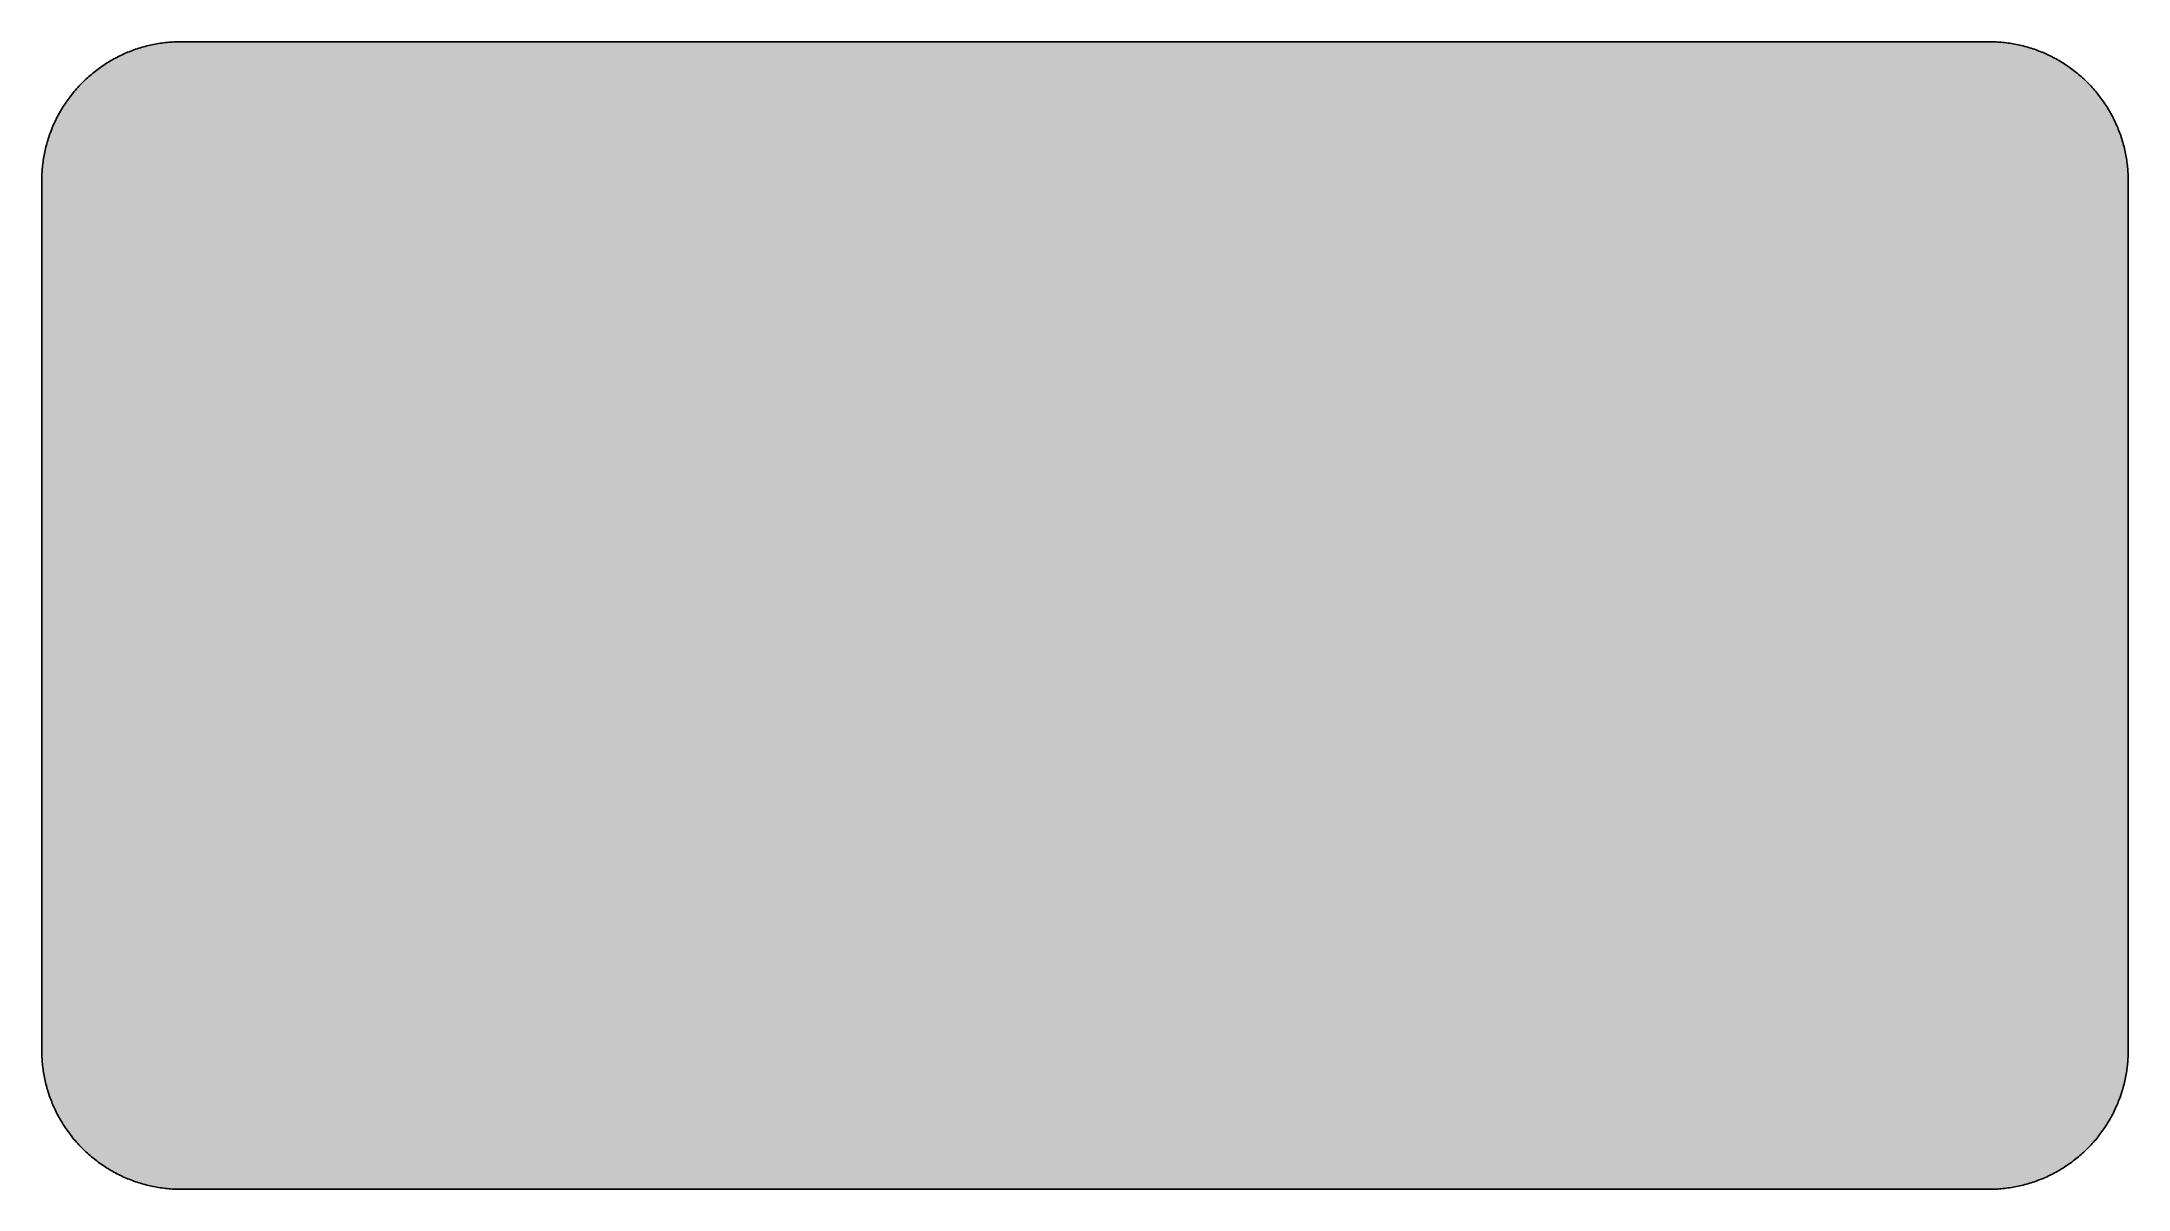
# Model space of a CAD drawing. Header units: millimetres. Extents: x 0 to 212, y 0 to 116.
import ezdxf

# ---------------------------------------------------------------- set-up
doc = ezdxf.new("R2010")
doc.units = ezdxf.units.MM

msp = doc.modelspace()

# ---------------------------------------------------------------- hatches: boundary and pattern name
msp.add_hatch(color=254).paths.add_polyline_path([(14.1633, 0.0536), (13.9878, 0.0533), (13.8125, 0.0559), (13.6373, 0.061), (13.462, 0.0686), (13.2893, 0.0787), (13.114, 0.0914), (12.9413, 0.1041), (12.7686, 0.1219), (12.5959, 0.1397), (12.4231, 0.16), (12.2504, 0.1829), (12.0777, 0.2057), (11.9075, 0.2337), (11.7373, 0.2616), (11.5672, 0.2921), (11.397, 0.3251), (11.2268, 0.3607), (11.0592, 0.3988), (10.8915, 0.4369), (10.7239, 0.4775), (10.5562, 0.5207), (10.3886, 0.5664), (10.2235, 0.6121), (10.0584, 0.6629), (9.8933, 0.7137), (9.7307, 0.7671), (9.5682, 0.8204), (9.4056, 0.8788), (9.2431, 0.9373), (9.083, 0.9982), (8.923, 1.0617), (8.763, 1.1252), (8.6055, 1.1938), (8.4455, 1.2624), (8.2906, 1.331), (8.1331, 1.4046), (7.9781, 1.4783), (7.8232, 1.5545), (7.6708, 1.6332), (7.5184, 1.7145), (7.366, 1.7958), (7.2161, 1.8796), (7.0663, 1.966), (6.919, 2.0523), (6.7716, 2.1438), (6.6243, 2.2352), (6.4795, 2.3266), (6.3348, 2.4232), (6.19, 2.5197), (6.0477, 2.6187), (5.908, 2.7178), (5.7683, 2.8194), (5.6286, 2.9235), (5.4915, 3.0302), (5.3543, 3.1369), (5.2197, 3.2461), (5.0851, 3.3579), (4.953, 3.4722), (4.8209, 3.5865), (4.6914, 3.7033), (4.5644, 3.8202), (4.4348, 3.9395), (4.3104, 4.0615), (4.1859, 4.1859), (4.0615, 4.3104), (3.9395, 4.4348), (3.8202, 4.5618), (3.7033, 4.6914), (3.5865, 4.8209), (3.4722, 4.953), (3.3579, 5.0851), (3.2487, 5.2197), (3.1369, 5.3543), (3.0302, 5.4915), (2.9235, 5.6286), (2.8194, 5.7683), (2.7178, 5.908), (2.6187, 6.0477), (2.5197, 6.19), (2.4232, 6.3348), (2.3266, 6.477), (2.2352, 6.6243), (2.1438, 6.7691), (2.0523, 6.919), (1.966, 7.0663), (1.8796, 7.2161), (1.7958, 7.366), (1.7145, 7.5184), (1.6332, 7.6708), (1.5545, 7.8232), (1.4783, 7.9781), (1.4046, 8.1331), (1.331, 8.2906), (1.2598, 8.4455), (1.1913, 8.603), (1.1252, 8.763), (1.0592, 8.923), (0.9982, 9.083), (0.9373, 9.2431), (0.8763, 9.4056), (0.8204, 9.5682), (0.7645, 9.7307), (0.7112, 9.8933), (0.6604, 10.0584), (0.6121, 10.2235), (0.5639, 10.3911), (0.5207, 10.5562), (0.4775, 10.7239), (0.4343, 10.8915), (0.3962, 11.0592), (0.3607, 11.2268), (0.3251, 11.397), (0.2921, 11.5672), (0.2616, 11.7373), (0.2311, 11.9075), (0.2057, 12.0802), (0.1803, 12.2504), (0.1575, 12.4231), (0.1372, 12.5959), (0.1194, 12.7686), (0.1041, 12.9413), (0.0889, 13.1166), (0.0787, 13.2893), (0.0686, 13.4645), (0.061, 13.6373), (0.0559, 13.8125), (0.0508, 13.9878), (0.0508, 14.163), (0.0522, 102.3592), (0.0508, 102.5322), (0.0559, 102.7074), (0.061, 102.8827), (0.0686, 103.058), (0.0787, 103.2307), (0.0889, 103.4059), (0.1041, 103.5787), (0.1194, 103.7514), (0.1372, 103.9241), (0.1575, 104.0968), (0.1803, 104.2695), (0.2057, 104.4423), (0.2311, 104.6124), (0.2616, 104.7826), (0.2921, 104.9528), (0.3251, 105.123), (0.3607, 105.2932), (0.3962, 105.4608), (0.4343, 105.6284), (0.4775, 105.7961), (0.5207, 105.9637), (0.5639, 106.1314), (0.6121, 106.2965), (0.6604, 106.4616), (0.7112, 106.6267), (0.7645, 106.7892), (0.8204, 106.9518), (0.8763, 107.1143), (0.9373, 107.2769), (0.9982, 107.4369), (1.0592, 107.5969), (1.1252, 107.757), (1.1913, 107.9144), (1.2598, 108.0745), (1.331, 108.2294), (1.4046, 108.3869), (1.4783, 108.5418), (1.5545, 108.6968), (1.6332, 108.8492), (1.7145, 109.0016), (1.7958, 109.154), (1.8796, 109.3038), (1.966, 109.4537), (2.0523, 109.601), (2.1438, 109.7483), (2.2352, 109.8956), (2.3266, 110.0404), (2.4232, 110.1852), (2.5197, 110.33), (2.6187, 110.4722), (2.7178, 110.6119), (2.8194, 110.7516), (2.9235, 110.8913), (3.0302, 111.0285), (3.1369, 111.1656), (3.2487, 111.3003), (3.3579, 111.4349), (3.4722, 111.567), (3.5865, 111.699), (3.7033, 111.8286), (3.8202, 111.9556), (3.9395, 112.0851), (4.0615, 112.2096), (4.1859, 112.334), (4.3104, 112.4585), (4.4348, 112.5804), (4.5644, 112.6998), (4.6914, 112.8166), (4.8209, 112.9335), (4.953, 113.0478), (5.0851, 113.1621), (5.2197, 113.2713), (5.3543, 113.3831), (5.4915, 113.4897), (5.6286, 113.5964), (5.7683, 113.7006), (5.908, 113.8022), (6.0477, 113.9012), (6.19, 114.0003), (6.3348, 114.0968), (6.4795, 114.1933), (6.6243, 114.2848), (6.7716, 114.3762), (6.919, 114.4676), (7.0663, 114.554), (7.2161, 114.6404), (7.366, 114.7242), (7.5184, 114.8055), (7.6708, 114.8867), (7.8232, 114.9655), (7.9781, 115.0417), (8.1331, 115.1153), (8.2906, 115.189), (8.4455, 115.2601), (8.6055, 115.3287), (8.763, 115.3947), (8.923, 115.4608), (9.083, 115.5217), (9.2431, 115.5827), (9.4056, 115.6437), (9.5682, 115.6995), (9.7307, 115.7554), (9.8933, 115.8088), (10.0584, 115.8596), (10.2235, 115.9078), (10.3886, 115.9561), (10.5562, 115.9993), (10.7239, 116.0424), (10.8915, 116.0856), (11.0592, 116.1237), (11.2268, 116.1593), (11.397, 116.1948), (11.5672, 116.2279), (11.7373, 116.2583), (11.9075, 116.2888), (12.0777, 116.3142), (12.2504, 116.3396), (12.4231, 116.3625), (12.5959, 116.3828), (12.7686, 116.4006), (12.9413, 116.4158), (13.114, 116.4311), (13.2893, 116.4412), (13.462, 116.4514), (13.6373, 116.459), (13.8125, 116.4641), (13.9878, 116.4692), (14.163, 116.4692), (197.6078, 116.4703), (197.7822, 116.4692), (197.9574, 116.4641), (198.1327, 116.459), (198.3054, 116.4514), (198.4807, 116.4412), (198.6534, 116.4311), (198.8287, 116.4158), (199.0014, 116.4006), (199.1741, 116.3828), (199.3468, 116.3625), (199.5195, 116.3396), (199.6897, 116.3142), (199.8624, 116.2888), (200.0326, 116.2583), (200.2028, 116.2279), (200.373, 116.1948), (200.5432, 116.1593), (200.7108, 116.1237), (200.8784, 116.0856), (201.0461, 116.0424), (201.2137, 115.9993), (201.3788, 115.9561), (201.5465, 115.9078), (201.7116, 115.8596), (201.8767, 115.8088), (202.0392, 115.7554), (202.2018, 115.6995), (202.3643, 115.6437), (202.5269, 115.5827), (202.6869, 115.5217), (202.8469, 115.4608), (203.007, 115.3947), (203.167, 115.3287), (203.3245, 115.2601), (203.4794, 115.189), (203.6369, 115.1153), (203.7918, 115.0417), (203.9468, 114.9655), (204.0992, 114.8867), (204.2516, 114.8055), (204.404, 114.7242), (204.5538, 114.6404), (204.7037, 114.554), (204.8535, 114.4676), (205.0009, 114.3762), (205.1456, 114.2848), (205.293, 114.1933), (205.4352, 114.0968), (205.58, 114.0003), (205.7222, 113.9012), (205.8619, 113.8022), (206.0016, 113.7006), (206.1413, 113.5964), (206.2785, 113.4897), (206.4156, 113.3831), (206.5503, 113.2713), (206.6849, 113.1621), (206.817, 113.0478), (206.949, 112.9335), (207.0786, 112.8166), (207.2081, 112.6998), (207.3351, 112.5804), (207.4596, 112.4585), (207.584, 112.334), (207.7085, 112.2096), (207.8304, 112.0851), (207.9498, 111.9556), (208.0666, 111.8286), (208.1835, 111.699), (208.2978, 111.567), (208.4121, 111.4349), (208.5238, 111.3003), (208.6331, 111.1656), (208.7397, 111.0285), (208.8464, 110.8913), (208.9506, 110.7516), (209.0522, 110.6119), (209.1512, 110.4722), (209.2503, 110.33), (209.3468, 110.1852), (209.4433, 110.0404), (209.5348, 109.8956), (209.6262, 109.7483), (209.7176, 109.601), (209.804, 109.4537), (209.8904, 109.3038), (209.9742, 109.154), (210.0555, 109.0016), (210.1367, 108.8492), (210.2155, 108.6968), (210.2917, 108.5418), (210.3653, 108.3869), (210.439, 108.2294), (210.5076, 108.0745), (210.5762, 107.9144), (210.6447, 107.757), (210.7082, 107.5969), (210.7717, 107.4369), (210.8327, 107.2769), (210.8911, 107.1143), (210.9495, 106.9518), (211.0029, 106.7892), (211.0562, 106.6267), (211.107, 106.4616), (211.1578, 106.2965), (211.2035, 106.1314), (211.2493, 105.9637), (211.2924, 105.7961), (211.3331, 105.6284), (211.3712, 105.4608), (211.4093, 105.2932), (211.4448, 105.123), (211.4779, 104.9528), (211.5083, 104.7826), (211.5363, 104.6124), (211.5642, 104.4423), (211.5871, 104.2695), (211.6099, 104.0968), (211.6303, 103.9241), (211.648, 103.7514), (211.6658, 103.5787), (211.6785, 103.4059), (211.6912, 103.2307), (211.7014, 103.058), (211.709, 102.8827), (211.7141, 102.7074), (211.7166, 102.5322), (211.7166, 102.3569), (211.7189, 14.1647), (211.7166, 13.9878), (211.7141, 13.8125), (211.709, 13.6373), (211.7014, 13.4645), (211.6912, 13.2893), (211.6785, 13.1166), (211.6658, 12.9413), (211.648, 12.7686), (211.6303, 12.5959), (211.6099, 12.4231), (211.5871, 12.2504), (211.5642, 12.0802), (211.5363, 11.9075), (211.5083, 11.7373), (211.4779, 11.5672), (211.4448, 11.397), (211.4093, 11.2268), (211.3712, 11.0592), (211.3331, 10.8915), (211.2924, 10.7239), (211.2493, 10.5562), (211.2035, 10.3911), (211.1578, 10.2235), (211.107, 10.0584), (211.0562, 9.8933), (211.0029, 9.7307), (210.9495, 9.5682), (210.8911, 9.4056), (210.8327, 9.2431), (210.7717, 9.083), (210.7082, 8.923), (210.6447, 8.763), (210.5762, 8.603), (210.5076, 8.4455), (210.439, 8.2906), (210.3653, 8.1331), (210.2917, 7.9781), (210.2155, 7.8232), (210.1367, 7.6708), (210.0555, 7.5184), (209.9742, 7.366), (209.8904, 7.2161), (209.804, 7.0663), (209.7176, 6.919), (209.6262, 6.7691), (209.5348, 6.6243), (209.4433, 6.477), (209.3468, 6.3348), (209.2503, 6.19), (209.1512, 6.0477), (209.0522, 5.908), (208.9506, 5.7683), (208.8464, 5.6286), (208.7397, 5.4915), (208.6331, 5.3543), (208.5238, 5.2197), (208.4121, 5.0851), (208.2978, 4.953), (208.1835, 4.8209), (208.0666, 4.6914), (207.9498, 4.5618), (207.8304, 4.4348), (207.7085, 4.3104), (207.584, 4.1859), (207.4596, 4.0615), (207.3351, 3.9395), (207.2081, 3.8202), (207.0786, 3.7033), (206.949, 3.5865), (206.817, 3.4722), (206.6849, 3.3579), (206.5503, 3.2461), (206.4156, 3.1369), (206.2785, 3.0302), (206.1413, 2.9235), (206.0016, 2.8194), (205.8619, 2.7178), (205.7222, 2.6187), (205.58, 2.5197), (205.4352, 2.4232), (205.293, 2.3266), (205.1456, 2.2352), (205.0009, 2.1438), (204.8535, 2.0523), (204.7037, 1.966), (204.5538, 1.8796), (204.404, 1.7958), (204.2516, 1.7145), (204.0992, 1.6332), (203.9468, 1.5545), (203.7918, 1.4783), (203.6369, 1.4046), (203.4794, 1.331), (203.3245, 1.2624), (203.167, 1.1938), (203.007, 1.1252), (202.8469, 1.0617), (202.6869, 0.9982), (202.5269, 0.9373), (202.3643, 0.8788), (202.2018, 0.8204), (202.0392, 0.7671), (201.8767, 0.7137), (201.7116, 0.6629), (201.5465, 0.6121), (201.3788, 0.5664), (201.2137, 0.5207), (201.0461, 0.4775), (200.8784, 0.4369), (200.7108, 0.3988), (200.5432, 0.3607), (200.373, 0.3251), (200.2028, 0.2921), (200.0326, 0.2616), (199.8624, 0.2337), (199.6897, 0.2057), (199.5195, 0.1829), (199.3468, 0.16), (199.1741, 0.1397), (199.0014, 0.1219), (198.8287, 0.1041), (198.6534, 0.0914), (198.4807, 0.0787), (198.3054, 0.0686), (198.1327, 0.061), (197.9574, 0.0559), (197.7822, 0.0533), (197.6069, 0.0533)])
h = msp.add_hatch(color=59)
h.paths.add_polyline_path([(14.1633, 3.5814), (13.8887, 3.5839), (13.6169, 3.5941), (13.3477, 3.6119), (13.081, 3.6347), (12.8143, 3.6652), (12.5501, 3.7008), (12.2885, 3.7465), (12.0294, 3.7948), (11.7729, 3.8506), (11.5164, 3.9141), (11.2649, 3.9827), (11.016, 4.0564), (10.7671, 4.1351), (10.5232, 4.2215), (10.2819, 4.3129), (10.0432, 4.412), (9.8069, 4.5161), (9.5733, 4.6228), (9.3447, 4.7371), (9.1186, 4.8565), (8.8951, 4.9809), (8.6741, 5.113), (8.4582, 5.2476), (8.2448, 5.3873), (8.0366, 5.5321), (7.8308, 5.682), (7.6276, 5.8369), (7.4295, 5.9969), (7.2365, 6.1595), (7.046, 6.3297), (6.8605, 6.5024), (6.6777, 6.6802), (6.5024, 6.8605), (6.3271, 7.046), (6.1595, 7.2365), (5.9969, 7.432), (5.8369, 7.6302), (5.682, 7.8308), (5.5321, 8.0366), (5.3873, 8.2448), (5.2451, 8.4582), (5.1105, 8.6741), (4.9809, 8.8951), (4.8565, 9.1186), (4.7371, 9.3447), (4.6228, 9.5758), (4.5136, 9.8069), (4.4094, 10.0432), (4.3129, 10.2819), (4.2215, 10.5232), (4.1351, 10.7696), (4.0538, 11.016), (3.9802, 11.2649), (3.9116, 11.5189), (3.8506, 11.7729), (3.7948, 12.0294), (3.744, 12.2911), (3.7008, 12.5527), (3.6627, 12.8143), (3.6322, 13.081), (3.6093, 13.3502), (3.5916, 13.6195), (3.5814, 13.8913), (3.5789, 14.163), (3.58, 102.3592), (3.5814, 102.6312), (3.5916, 102.903), (3.6093, 103.1723), (3.6322, 103.439), (3.6627, 103.7057), (3.7008, 103.9698), (3.744, 104.2314), (3.7948, 104.4905), (3.8506, 104.7471), (3.9116, 105.0036), (3.9802, 105.2551), (4.0538, 105.504), (4.1351, 105.7529), (4.2215, 105.9967), (4.3129, 106.238), (4.4094, 106.4768), (4.5136, 106.713), (4.6228, 106.9467), (4.7371, 107.1753), (4.8565, 107.4014), (4.9809, 107.6249), (5.1105, 107.8459), (5.2451, 108.0618), (5.3873, 108.2751), (5.5321, 108.4834), (5.682, 108.6891), (5.8369, 108.8923), (5.9969, 109.0905), (6.1595, 109.2835), (6.3271, 109.474), (6.5024, 109.6594), (6.6777, 109.8423), (6.8605, 110.0176), (7.046, 110.1928), (7.2365, 110.3605), (7.4295, 110.523), (7.6276, 110.683), (7.8308, 110.838), (8.0366, 110.9878), (8.2448, 111.1326), (8.4582, 111.2749), (8.6741, 111.4095), (8.8951, 111.539), (9.1186, 111.6635), (9.3447, 111.7829), (9.5733, 111.8972), (9.8069, 112.0064), (10.0432, 112.1105), (10.2819, 112.207), (10.5232, 112.2985), (10.7671, 112.3848), (11.016, 112.4661), (11.2649, 112.5398), (11.5164, 112.6084), (11.7729, 112.6693), (12.0294, 112.7252), (12.2885, 112.776), (12.5501, 112.8192), (12.8143, 112.8573), (13.081, 112.8878), (13.3477, 112.9106), (13.6169, 112.9284), (13.8887, 112.9386), (14.163, 112.9411), (197.6078, 112.9425), (197.8787, 112.9386), (198.1505, 112.9284), (198.4197, 112.9106), (198.689, 112.8878), (198.9557, 112.8573), (199.2173, 112.8192), (199.4789, 112.776), (199.7405, 112.7252), (199.9971, 112.6693), (200.2511, 112.6084), (200.5051, 112.5398), (200.754, 112.4661), (201.0004, 112.3848), (201.2467, 112.2985), (201.488, 112.207), (201.7268, 112.1105), (201.963, 112.0064), (202.1942, 111.8972), (202.4253, 111.7829), (202.6514, 111.6635), (202.8749, 111.539), (203.0959, 111.4095), (203.3118, 111.2749), (203.5251, 111.1326), (203.7334, 110.9878), (203.9391, 110.838), (204.1398, 110.683), (204.3379, 110.523), (204.5335, 110.3605), (204.724, 110.1928), (204.9094, 110.0176), (205.0898, 109.8423), (205.2676, 109.6594), (205.4403, 109.474), (205.6105, 109.2835), (205.773, 109.0905), (205.933, 108.8923), (206.088, 108.6891), (206.2378, 108.4834), (206.3826, 108.2751), (206.5223, 108.0618), (206.6569, 107.8459), (206.789, 107.6249), (206.9135, 107.4014), (207.0329, 107.1753), (207.1472, 106.9467), (207.2538, 106.713), (207.358, 106.4768), (207.457, 106.238), (207.5485, 105.9967), (207.6348, 105.7529), (207.7136, 105.504), (207.7872, 105.2551), (207.8558, 105.0036), (207.9193, 104.7471), (207.9752, 104.4905), (208.0235, 104.2314), (208.0692, 103.9698), (208.1047, 103.7057), (208.1352, 103.439), (208.1581, 103.1723), (208.1759, 102.903), (208.186, 102.6312), (208.1911, 102.3569), (208.1911, 14.1647), (208.186, 13.8913), (208.1759, 13.6195), (208.1581, 13.3502), (208.1352, 13.081), (208.1047, 12.8143), (208.0692, 12.5527), (208.0235, 12.2911), (207.9752, 12.0294), (207.9193, 11.7729), (207.8558, 11.5189), (207.7872, 11.2649), (207.7136, 11.016), (207.6348, 10.7696), (207.5485, 10.5232), (207.457, 10.2819), (207.358, 10.0432), (207.2538, 9.8069), (207.1472, 9.5758), (207.0329, 9.3447), (206.9135, 9.1186), (206.789, 8.8951), (206.6569, 8.6741), (206.5223, 8.4582), (206.3826, 8.2448), (206.2378, 8.0366), (206.088, 7.8308), (205.933, 7.6302), (205.773, 7.432), (205.6105, 7.2365), (205.4403, 7.046), (205.2676, 6.8605), (205.0898, 6.6802), (204.9094, 6.5024), (204.724, 6.3297), (204.5335, 6.1595), (204.3379, 5.9969), (204.1398, 5.8369), (203.9391, 5.682), (203.7334, 5.5321), (203.5251, 5.3873), (203.3118, 5.2476), (203.0959, 5.113), (202.8749, 4.9809), (202.6514, 4.8565), (202.4253, 4.7371), (202.1942, 4.6228), (201.963, 4.5161), (201.7268, 4.412), (201.488, 4.3129), (201.2467, 4.2215), (201.0004, 4.1351), (200.754, 4.0564), (200.5051, 3.9827), (200.2511, 3.9141), (199.9971, 3.8506), (199.7405, 3.7948), (199.4789, 3.7465), (199.2173, 3.7008), (198.9557, 3.6652), (198.689, 3.6347), (198.4197, 3.6119), (198.1505, 3.5941), (197.8787, 3.5839), (197.6069, 3.5789)])
h.paths.add_polyline_path([(14.1633, 8.8731), (14.0259, 8.8748), (13.8887, 8.8798), (13.7541, 8.8875), (13.622, 8.9002), (13.4874, 8.9154), (13.3553, 8.9332), (13.2258, 8.9535), (13.0962, 8.9789), (12.9667, 9.0068), (12.8397, 9.0373), (12.7127, 9.0729), (12.5882, 9.1084), (12.4663, 9.1491), (12.3419, 9.1923), (12.2225, 9.238), (12.1031, 9.2888), (11.9837, 9.3396), (11.8694, 9.3929), (11.7526, 9.4513), (11.6408, 9.5098), (11.5291, 9.5733), (11.4198, 9.6368), (11.3106, 9.7053), (11.2039, 9.7765), (11.0998, 9.8476), (10.9957, 9.9238), (10.8966, 10), (10.7975, 10.0787), (10.6985, 10.1625), (10.6045, 10.2464), (10.5105, 10.3327), (10.4216, 10.4216), (10.3327, 10.5131), (10.2464, 10.6045), (10.16, 10.701), (10.0787, 10.7975), (10, 10.8966), (9.9212, 10.9982), (9.8476, 11.0998), (9.7739, 11.2039), (9.7053, 11.3106), (9.6368, 11.4198), (9.5707, 11.5291), (9.5098, 11.6408), (9.4488, 11.7551), (9.3929, 11.8694), (9.337, 11.9863), (9.2862, 12.1031), (9.238, 12.2225), (9.1923, 12.3444), (9.1491, 12.4663), (9.1084, 12.5908), (9.0703, 12.7152), (9.0373, 12.8397), (9.0068, 12.9692), (8.9789, 13.0962), (8.9535, 13.2258), (8.9306, 13.3579), (8.9129, 13.4899), (8.8976, 13.622), (8.8849, 13.7566), (8.8773, 13.8913), (8.8722, 14.0259), (8.8697, 14.163), (8.8717, 102.3592), (8.8722, 102.4941), (8.8773, 102.6312), (8.8849, 102.7659), (8.8976, 102.8979), (8.9129, 103.0326), (8.9306, 103.1646), (8.9535, 103.2942), (8.9789, 103.4237), (9.0068, 103.5533), (9.0373, 103.6803), (9.0703, 103.8073), (9.1084, 103.9317), (9.1491, 104.0536), (9.1923, 104.1781), (9.238, 104.2975), (9.2862, 104.4169), (9.337, 104.5362), (9.3929, 104.6505), (9.4488, 104.7674), (9.5098, 104.8791), (9.5707, 104.9909), (9.6368, 105.1001), (9.7053, 105.2093), (9.7739, 105.316), (9.8476, 105.4202), (9.9212, 105.5243), (10, 105.6234), (10.0787, 105.7224), (10.16, 105.8215), (10.2464, 105.9155), (10.3327, 106.0094), (10.4216, 106.0983), (10.5105, 106.1872), (10.6045, 106.2736), (10.6985, 106.36), (10.7975, 106.4412), (10.8966, 106.52), (10.9957, 106.5987), (11.0998, 106.6724), (11.2039, 106.746), (11.3106, 106.8146), (11.4198, 106.8832), (11.5291, 106.9492), (11.6408, 107.0102), (11.7526, 107.0712), (11.8694, 107.127), (11.9837, 107.1829), (12.1031, 107.2337), (12.2225, 107.282), (12.3419, 107.3277), (12.4663, 107.3709), (12.5882, 107.4115), (12.7127, 107.4496), (12.8397, 107.4826), (12.9667, 107.5131), (13.0962, 107.5411), (13.2258, 107.5665), (13.3553, 107.5893), (13.4874, 107.6071), (13.622, 107.6223), (13.7541, 107.635), (13.8887, 107.6427), (14.0259, 107.6477), (14.163, 107.6503), (197.6078, 107.6508), (197.7441, 107.6477), (197.8787, 107.6427), (198.0133, 107.635), (198.1479, 107.6223), (198.28, 107.6071), (198.4121, 107.5893), (198.5442, 107.5665), (198.6737, 107.5411), (198.8007, 107.5131), (198.9303, 107.4826), (199.0547, 107.4496), (199.1792, 107.4115), (199.3036, 107.3709), (199.4256, 107.3277), (199.5475, 107.282), (199.6669, 107.2337), (199.7837, 107.1829), (199.9005, 107.127), (200.0148, 107.0712), (200.1291, 107.0102), (200.2409, 106.9492), (200.3501, 106.8832), (200.4593, 106.8146), (200.566, 106.746), (200.6702, 106.6724), (200.7718, 106.5987), (200.8734, 106.52), (200.9724, 106.4412), (201.0689, 106.36), (201.1655, 106.2736), (201.2569, 106.1872), (201.3483, 106.0983), (201.4372, 106.0094), (201.5236, 105.9155), (201.6074, 105.8215), (201.6912, 105.7224), (201.77, 105.6234), (201.8462, 105.5243), (201.9224, 105.4202), (201.9935, 105.316), (202.0646, 105.2093), (202.1332, 105.1001), (202.1967, 104.9909), (202.2602, 104.8791), (202.3186, 104.7674), (202.377, 104.6505), (202.4304, 104.5362), (202.4812, 104.4169), (202.532, 104.2975), (202.5777, 104.1781), (202.6209, 104.0536), (202.6615, 103.9317), (202.6971, 103.8073), (202.7326, 103.6803), (202.7631, 103.5533), (202.7911, 103.4237), (202.8165, 103.2942), (202.8368, 103.1646), (202.8546, 103.0326), (202.8698, 102.8979), (202.8825, 102.7659), (202.8901, 102.6312), (202.8952, 102.4941), (202.8977, 102.3569), (202.8994, 14.1647), (202.8952, 14.0259), (202.8901, 13.8913), (202.8825, 13.7566), (202.8698, 13.622), (202.8546, 13.4899), (202.8368, 13.3579), (202.8165, 13.2258), (202.7911, 13.0962), (202.7631, 12.9692), (202.7326, 12.8397), (202.6971, 12.7152), (202.6615, 12.5908), (202.6209, 12.4663), (202.5777, 12.3444), (202.532, 12.2225), (202.4812, 12.1031), (202.4304, 11.9863), (202.377, 11.8694), (202.3186, 11.7551), (202.2602, 11.6408), (202.1967, 11.5291), (202.1332, 11.4198), (202.0646, 11.3106), (201.9935, 11.2039), (201.9224, 11.0998), (201.8462, 10.9982), (201.77, 10.8966), (201.6912, 10.7975), (201.6074, 10.701), (201.5236, 10.6045), (201.4372, 10.5131), (201.3483, 10.4216), (201.2569, 10.3327), (201.1655, 10.2464), (201.0689, 10.1625), (200.9724, 10.0787), (200.8734, 10), (200.7718, 9.9238), (200.6702, 9.8476), (200.566, 9.7765), (200.4593, 9.7053), (200.3501, 9.6368), (200.2409, 9.5733), (200.1291, 9.5098), (200.0148, 9.4513), (199.9005, 9.3929), (199.7837, 9.3396), (199.6669, 9.2888), (199.5475, 9.238), (199.4256, 9.1923), (199.3036, 9.1491), (199.1792, 9.1084), (199.0547, 9.0729), (198.9303, 9.0373), (198.8007, 9.0068), (198.6737, 8.9789), (198.5442, 8.9535), (198.4121, 8.9332), (198.28, 8.9154), (198.1479, 8.9002), (198.0133, 8.8875), (197.8787, 8.8798), (197.7441, 8.8748), (197.6069, 8.8722)], flags=16)
h = msp.add_hatch(color=59)
h.paths.add_polyline_path([(94.4591, 43.7099), (94.4296, 43.6143), (94.4016, 43.5204), (94.3737, 43.4264), (94.3483, 43.3324), (94.3204, 43.2384), (94.295, 43.1444), (94.2696, 43.0505), (94.2442, 42.9539), (94.2188, 42.86), (94.1934, 42.766), (94.1705, 42.6695), (94.1476, 42.5755), (94.1248, 42.479), (94.1019, 42.385), (94.0791, 42.2885), (94.0562, 42.1945), (94.0359, 42.098), (94.0156, 42.004), (93.9952, 41.9075), (93.9749, 41.8109), (93.9546, 41.7144), (93.9368, 41.6204), (93.9165, 41.5239), (93.8987, 41.4274), (93.8809, 41.3309), (93.8632, 41.2344), (93.8479, 41.1378), (93.8301, 41.0413), (93.8149, 40.9448), (93.7997, 40.8483), (93.7844, 40.7518), (93.7692, 40.6552), (93.7539, 40.5587), (93.7412, 40.4622), (93.7285, 40.3657), (93.7158, 40.2692), (93.7031, 40.1701), (93.6904, 40.0736), (93.6777, 39.9771), (93.6676, 39.8805), (93.6574, 39.7815), (93.6473, 39.685), (93.6371, 39.5884), (93.6269, 39.4919), (93.6193, 39.3929), (93.6117, 39.2963), (93.6015, 39.1973), (93.5965, 39.1008), (93.5888, 39.0042), (93.5812, 38.9052), (93.5761, 38.8087), (93.5711, 38.7096), (93.5634, 38.6131), (93.5609, 38.514), (93.5558, 38.4175), (93.5507, 38.3184), (93.5482, 38.2219), (93.5457, 38.1229), (93.5431, 38.0238), (93.5406, 37.9273), (93.538, 37.8282), (93.538, 37.7317), (93.538, 37.6326), (93.538, 37.5361), (93.538, 37.272), (93.5431, 37.0103), (93.5507, 36.7462), (93.5634, 36.4846), (93.5787, 36.2229), (93.5965, 35.9639), (93.6168, 35.7022), (93.6396, 35.4432), (93.6676, 35.1841), (93.6981, 34.925), (93.7311, 34.6659), (93.7692, 34.4094), (93.8098, 34.1528), (93.853, 33.8963), (93.8987, 33.6398), (93.947, 33.3858), (94.0003, 33.1318), (94.0562, 32.8778), (94.1146, 32.6263), (94.1756, 32.3748), (94.2391, 32.1234), (94.3077, 31.8745), (94.3788, 31.6255), (94.4524, 31.3792), (94.5286, 31.1328), (94.6099, 30.8864), (94.6912, 30.64), (94.7776, 30.3987), (94.8665, 30.1549), (94.9579, 29.9136), (95.0519, 29.6723), (95.1484, 29.4335), (95.25, 29.1973), (95.3516, 28.9585), (95.4583, 28.7249), (95.5675, 28.4912), (95.6793, 28.2575), (95.7936, 28.0264), (95.9104, 27.7952), (96.0323, 27.5666), (96.1542, 27.3406), (96.2812, 27.1145), (96.4082, 26.8884), (96.5403, 26.6675), (96.6749, 26.4465), (96.8121, 26.2255), (96.9518, 26.0071), (97.094, 25.7912), (97.2388, 25.5753), (97.3861, 25.3619), (97.5385, 25.1511), (97.6909, 24.9403), (97.8484, 24.732), (98.0059, 24.5262), (98.1685, 24.323), (98.331, 24.1198), (98.4987, 23.9192), (98.6663, 23.7185), (98.839, 23.5229), (99.0143, 23.3274), (99.1895, 23.1343), (99.3699, 22.9438), (99.5528, 22.7533), (99.7382, 22.5654), (99.9236, 22.3825), (100.1141, 22.1996), (100.3046, 22.0193), (100.4976, 21.844), (100.6932, 21.6687), (100.8888, 21.496), (101.0895, 21.3284), (101.2901, 21.1607), (101.4933, 20.9956), (101.6965, 20.8356), (101.9023, 20.6756), (102.1105, 20.5207), (102.3214, 20.3683), (102.5322, 20.2159), (102.7455, 20.0685), (102.9614, 19.9238), (103.1773, 19.7815), (103.3958, 19.6418), (103.6168, 19.5047), (103.8377, 19.37), (104.0587, 19.238), (104.2848, 19.111), (104.5108, 18.984), (104.7369, 18.862), (104.9655, 18.7401), (105.1966, 18.6233), (105.4278, 18.509), (105.6615, 18.3972), (105.8951, 18.288), (106.1288, 18.1813), (106.3676, 18.0797), (106.6038, 17.9781), (106.8426, 17.8816), (107.0839, 17.7876), (107.3252, 17.6962), (107.5665, 17.6073), (107.8103, 17.5209), (108.0567, 17.4396), (108.3005, 17.3609), (108.5494, 17.2822), (108.7958, 17.2085), (109.0447, 17.1399), (109.2937, 17.0713), (109.5451, 17.0053), (109.7966, 16.9443), (110.048, 16.8859), (110.302, 16.83), (110.556, 16.7792), (110.81, 16.7284), (111.0666, 16.6827), (111.3206, 16.6395), (111.5797, 16.6014), (111.8362, 16.5633), (112.0953, 16.5303), (112.3518, 16.4998), (112.6109, 16.4719), (112.8725, 16.4465), (113.1316, 16.4262), (113.3932, 16.4084), (113.6548, 16.3932), (113.9165, 16.383), (114.1781, 16.3754), (114.4397, 16.3703), (114.7039, 16.3678), (114.9655, 16.3703), (115.2296, 16.3754), (115.4913, 16.383), (115.7529, 16.3932), (116.0145, 16.4084), (116.2761, 16.4262), (116.5352, 16.4465), (116.7968, 16.4719), (117.0559, 16.4998), (117.315, 16.5303), (117.5715, 16.5633), (117.8306, 16.6014), (118.0871, 16.6395), (118.3437, 16.6827), (118.5977, 16.7284), (118.8517, 16.7792), (119.1057, 16.83), (119.3597, 16.8859), (119.6111, 16.9443), (119.8626, 17.0053), (120.1141, 17.0713), (120.363, 17.1399), (120.6119, 17.2085), (120.8608, 17.2822), (121.1072, 17.3609), (121.3536, 17.4396), (121.5974, 17.5209), (121.8413, 17.6073), (122.0826, 17.6962), (122.3264, 17.7876), (122.5652, 17.8816), (122.8039, 17.9781), (123.0427, 18.0797), (123.2789, 18.1813), (123.5151, 18.288), (123.7488, 18.3972), (123.9825, 18.509), (124.2136, 18.6233), (124.4422, 18.7401), (124.6708, 18.862), (124.8994, 18.984), (125.1255, 19.111), (125.349, 19.238), (125.5725, 19.37), (125.7935, 19.5047), (126.0119, 19.6418), (126.2304, 19.7815), (126.4488, 19.9238), (126.6622, 20.0685), (126.8755, 20.2159), (127.0889, 20.3683), (127.2972, 20.5207), (127.5055, 20.6756), (127.7112, 20.8356), (127.9169, 20.9956), (128.1201, 21.1607), (128.3208, 21.3284), (128.5189, 21.496), (128.717, 21.6687), (128.9126, 21.844), (129.1057, 22.0193), (129.2962, 22.1996), (129.4841, 22.3825), (129.6721, 22.5654), (129.8575, 22.7533), (130.0378, 22.9438), (130.2182, 23.1343), (130.396, 23.3274), (130.5712, 23.5229), (130.7414, 23.7185), (130.9116, 23.9192), (131.0767, 24.1198), (131.2418, 24.323), (131.4044, 24.5262), (131.5618, 24.732), (131.7168, 24.9403), (131.8717, 25.1511), (132.0216, 25.3619), (132.1689, 25.5753), (132.3137, 25.7912), (132.4585, 26.0071), (132.5982, 26.2255), (132.7353, 26.4465), (132.8674, 26.6675), (132.9995, 26.8884), (133.129, 27.1145), (133.2535, 27.3406), (133.3779, 27.5666), (133.4973, 27.7952), (133.6142, 28.0264), (133.7285, 28.2575), (133.8402, 28.4912), (133.9494, 28.7249), (134.0561, 28.9585), (134.1603, 29.1973), (134.2593, 29.4335), (134.3558, 29.6723), (134.4524, 29.9136), (134.5438, 30.1549), (134.6302, 30.3987), (134.7165, 30.64), (134.8003, 30.8864), (134.8791, 31.1328), (134.9553, 31.3792), (135.0289, 31.6255), (135.1001, 31.8745), (135.1686, 32.1234), (135.2321, 32.3748), (135.2931, 32.6263), (135.3515, 32.8778), (135.4074, 33.1318), (135.4607, 33.3858), (135.509, 33.6398), (135.5547, 33.8963), (135.5979, 34.1528), (135.6385, 34.4094), (135.6741, 34.6659), (135.7097, 34.925), (135.7401, 35.1841), (135.7681, 35.4432), (135.7909, 35.7022), (135.8113, 35.9639), (135.829, 36.2229), (135.8443, 36.4846), (135.857, 36.7462), (135.8646, 37.0103), (135.8697, 37.272), (135.8697, 37.5361), (135.8697, 37.7393), (135.8671, 37.9451), (135.8621, 38.1508), (135.8544, 38.354), (135.8468, 38.5597), (135.8341, 38.7629), (135.8214, 38.9661), (135.8062, 39.1693), (135.7909, 39.3725), (135.7706, 39.5757), (135.7503, 39.7789), (135.7274, 39.9821), (135.7046, 40.1828), (135.6766, 40.386), (135.6487, 40.5867), (135.6182, 40.7873), (135.5877, 40.988), (135.5522, 41.1886), (135.5166, 41.3893), (135.4785, 41.5874), (135.4379, 41.7881), (135.3972, 41.9862), (135.3541, 42.1843), (135.3083, 42.3824), (135.2601, 42.5806), (135.2118, 42.7761), (135.161, 42.9717), (135.1077, 43.1673), (135.0518, 43.3629), (134.9959, 43.5585), (134.9375, 43.7515), (134.8765, 43.9445), (134.813, 44.1376), (134.7495, 44.3306), (134.6835, 44.5237), (134.6175, 44.7142), (134.5463, 44.9047), (134.4752, 45.0952), (134.4016, 45.2831), (134.3254, 45.4711), (134.2492, 45.659), (134.1704, 45.847), (134.0891, 46.0324), (134.0079, 46.2178), (133.924, 46.4033), (133.8377, 46.5861), (133.7488, 46.7716), (133.6599, 46.9544), (133.5684, 47.1348), (133.477, 47.3151), (133.3805, 47.4955), (133.284, 47.6758), (133.1849, 47.8536), (133.0858, 48.0314), (132.9842, 48.2067), (132.8801, 48.3845), (132.7734, 48.5572), (132.6667, 48.7324), (132.5575, 48.9052), (132.4483, 49.0779), (132.334, 49.2481), (132.2197, 49.4182), (132.1054, 49.5859), (131.9886, 49.7561), (131.8692, 49.9212), (131.7473, 50.0888), (131.6253, 50.2514), (131.5009, 50.4139), (131.3764, 50.5765), (131.2494, 50.7365), (131.1224, 50.8965), (130.9903, 51.054), (130.8608, 51.2089), (130.7287, 51.3639), (130.5941, 51.5188), (130.4595, 51.6712), (130.3223, 51.8211), (130.1826, 51.9709), (130.0455, 52.1183), (129.9032, 52.2656), (129.761, 52.4104), (129.6187, 52.5551), (129.474, 52.6974), (129.3266, 52.8396), (129.1793, 52.9793), (129.0295, 53.1165), (128.8796, 53.2536), (128.7297, 53.3883), (128.5773, 53.5229), (128.4224, 53.655), (128.2675, 53.7845), (128.11, 53.914), (127.9525, 54.041), (127.795, 54.168), (127.635, 54.2925), (127.4724, 54.4144), (127.3099, 54.5363), (127.1473, 54.6557), (126.9822, 54.7751), (126.8171, 54.8919), (126.6495, 55.0062), (126.4818, 55.1205), (126.3142, 55.2323), (126.144, 55.3441), (125.9713, 55.4533), (125.7986, 55.56), (125.6259, 55.6641), (125.4506, 55.7682), (125.2753, 55.8724), (125.1001, 55.9714), (124.9223, 56.0705), (124.7445, 56.1696), (124.5641, 56.2635), (124.3838, 56.3575), (124.2009, 56.449), (124.018, 56.5404), (123.8352, 56.6293), (123.6523, 56.7157), (123.4669, 56.802), (123.2789, 56.8858), (123.0935, 56.9671), (122.9055, 57.0484), (122.715, 57.1246), (122.5271, 57.2033), (122.3366, 57.277), (122.1435, 57.3507), (121.953, 57.4218), (121.76, 57.4904), (121.7605, 53.7019), (121.9073, 53.6346), (122.0521, 53.5686), (122.1994, 53.5026), (122.3442, 53.434), (122.489, 53.3629), (122.6312, 53.2917), (122.7734, 53.2181), (122.9157, 53.1444), (123.0579, 53.0708), (123.1976, 52.992), (123.3373, 52.9158), (123.477, 52.8371), (123.6167, 52.7558), (123.7539, 52.6745), (123.891, 52.5932), (124.0257, 52.5094), (124.1603, 52.4231), (124.2949, 52.3367), (124.4295, 52.2503), (124.5616, 52.1614), (124.6937, 52.0725), (124.8232, 51.9811), (124.9553, 51.8897), (125.0848, 51.7957), (125.2118, 51.7017), (125.3388, 51.6052), (125.4658, 51.5087), (125.5928, 51.4121), (125.7173, 51.3131), (125.8418, 51.214), (125.9637, 51.1124), (126.0856, 51.0108), (126.2075, 50.9067), (126.3269, 50.8025), (126.4463, 50.6959), (126.5657, 50.5892), (126.6825, 50.4825), (126.7993, 50.3733), (126.9136, 50.2641), (127.0279, 50.1523), (127.1422, 50.0405), (127.254, 49.9288), (127.3658, 49.8145), (127.4775, 49.7002), (127.5867, 49.5833), (127.6934, 49.4665), (127.8026, 49.3497), (127.9093, 49.2303), (128.0135, 49.1109), (128.1176, 48.989), (128.2217, 48.8671), (128.3233, 48.7451), (128.4249, 48.6207), (128.524, 48.4962), (128.6231, 48.3692), (128.7221, 48.2422), (128.8186, 48.1152), (128.9126, 47.9857), (129.0066, 47.8561), (129.1006, 47.7266), (129.192, 47.5945), (129.2835, 47.4624), (129.3749, 47.3278), (129.4638, 47.1957), (129.5502, 47.0586), (129.6365, 46.924), (129.7203, 46.7868), (129.8042, 46.6522), (129.888, 46.5125), (129.9667, 46.3753), (130.048, 46.2356), (130.1267, 46.0959), (130.2029, 45.9562), (130.2791, 45.814), (130.3528, 45.6743), (130.4265, 45.532), (130.4976, 45.3898), (130.5687, 45.245), (130.6373, 45.1028), (130.7059, 44.958), (130.7719, 44.8132), (130.8379, 44.6659), (130.9014, 44.5211), (130.9624, 44.3738), (131.0259, 44.2265), (131.0843, 44.0792), (131.1427, 43.9293), (131.2012, 43.782), (131.2545, 43.6321), (131.3104, 43.4823), (131.3637, 43.3324), (131.4145, 43.1825), (131.4653, 43.0301), (131.5136, 42.8803), (131.5618, 42.7279), (131.6076, 42.5755), (131.6533, 42.4231), (131.6965, 42.2681), (131.7371, 42.1157), (131.7777, 41.9608), (131.8184, 41.8084), (131.8565, 41.6535), (131.892, 41.4985), (131.9276, 41.3436), (131.9606, 41.1861), (131.9936, 41.0312), (132.0241, 40.8737), (132.0521, 40.7187), (132.0825, 40.5613), (132.1079, 40.4038), (132.1333, 40.2463), (132.1562, 40.0888), (132.1791, 39.9313), (132.1994, 39.7713), (132.2197, 39.6138), (132.2375, 39.4538), (132.2553, 39.2963), (132.2705, 39.1363), (132.2832, 38.9763), (132.2959, 38.8163), (132.3061, 38.6588), (132.3162, 38.4988), (132.3238, 38.3388), (132.3315, 38.1762), (132.3365, 38.0162), (132.3391, 37.8562), (132.3416, 37.6961), (132.3416, 37.5361), (132.3416, 37.3151), (132.3365, 37.0967), (132.3315, 36.8783), (132.3213, 36.6598), (132.3086, 36.4414), (132.2934, 36.2255), (132.2756, 36.007), (132.2553, 35.7911), (132.2324, 35.5752), (132.207, 35.3593), (132.1791, 35.1434), (132.1486, 34.9301), (132.1156, 34.7167), (132.08, 34.5034), (132.0419, 34.29), (132.0013, 34.0766), (131.9581, 33.8658), (131.9098, 33.655), (131.8616, 33.4442), (131.8108, 33.2359), (131.7574, 33.0251), (131.7015, 32.8193), (131.6406, 32.6111), (131.5796, 32.4053), (131.5161, 32.1996), (131.4501, 31.9938), (131.3815, 31.7906), (131.3104, 31.5874), (131.2367, 31.3842), (131.1605, 31.1836), (131.0818, 30.9829), (131.0005, 30.7848), (130.9167, 30.5867), (130.8303, 30.3886), (130.7414, 30.193), (130.6525, 29.9974), (130.5585, 29.8044), (130.462, 29.6113), (130.3655, 29.4183), (130.2639, 29.2278), (130.1623, 29.0398), (130.0582, 28.8519), (129.9515, 28.6639), (129.8397, 28.4785), (129.728, 28.2931), (129.6137, 28.1102), (129.4994, 27.9298), (129.38, 27.7495), (129.2581, 27.5692), (129.1361, 27.3914), (129.0091, 27.2161), (128.8821, 27.0408), (128.7526, 26.8681), (128.6205, 26.6954), (128.4859, 26.5252), (128.3487, 26.355), (128.209, 26.1874), (128.0693, 26.0223), (127.9246, 25.8572), (127.7798, 25.6946), (127.6325, 25.5346), (127.4826, 25.3746), (127.3302, 25.2171), (127.1753, 25.0622), (127.0203, 24.9072), (126.8628, 24.7574), (126.7028, 24.6075), (126.5428, 24.4577), (126.3802, 24.3129), (126.2151, 24.1706), (126.05, 24.0284), (125.8824, 23.8912), (125.7148, 23.7541), (125.5446, 23.6195), (125.3719, 23.4874), (125.1991, 23.3578), (125.0239, 23.2283), (124.8461, 23.1038), (124.6683, 22.9794), (124.4905, 22.86), (124.3101, 22.7406), (124.1273, 22.6238), (123.9444, 22.5095), (123.7615, 22.3977), (123.5735, 22.2885), (123.3881, 22.1818), (123.2002, 22.0751), (123.0097, 21.9735), (122.8192, 21.8745), (122.6287, 21.7754), (122.4356, 21.6789), (122.24, 21.5875), (122.047, 21.496), (121.8489, 21.4071), (121.6533, 21.3208), (121.4552, 21.2395), (121.2545, 21.1582), (121.0539, 21.0795), (120.8532, 21.0033), (120.6525, 20.9296), (120.4493, 20.8585), (120.2436, 20.7874), (120.0404, 20.7213), (119.8347, 20.6578), (119.6289, 20.5969), (119.4206, 20.5384), (119.2124, 20.4826), (119.0041, 20.4267), (118.7933, 20.3759), (118.585, 20.3276), (118.3716, 20.2819), (118.1608, 20.2387), (117.95, 20.1981), (117.7366, 20.1574), (117.5233, 20.1219), (117.3099, 20.0889), (117.094, 20.0584), (116.8781, 20.0304), (116.6622, 20.005), (116.4463, 19.9822), (116.2304, 19.9619), (116.0145, 19.9441), (115.7961, 19.9288), (115.5776, 19.9187), (115.3592, 19.9085), (115.1407, 19.9009), (114.9223, 19.8984), (114.7039, 19.8958), (114.4854, 19.8984), (114.267, 19.9009), (114.0485, 19.9085), (113.8301, 19.9187), (113.6117, 19.9288), (113.3932, 19.9441), (113.1773, 19.9619), (112.9614, 19.9822), (112.7455, 20.005), (112.5296, 20.0304), (112.3137, 20.0584), (112.1004, 20.0889), (111.8845, 20.1219), (111.6711, 20.1574), (111.4603, 20.1981), (111.2469, 20.2387), (111.0361, 20.2819), (110.8253, 20.3276), (110.6145, 20.3759), (110.4062, 20.4267), (110.1954, 20.4826), (109.9871, 20.5384), (109.7813, 20.5969), (109.5756, 20.6578), (109.3699, 20.7213), (109.1641, 20.7874), (108.9609, 20.8585), (108.7577, 20.9296), (108.5545, 21.0033), (108.3539, 21.0795), (108.1532, 21.1582), (107.9551, 21.2395), (107.757, 21.3208), (107.5588, 21.4071), (107.3633, 21.496), (107.1677, 21.5875), (106.9746, 21.6789), (106.7816, 21.7754), (106.5886, 21.8745), (106.3981, 21.9735), (106.2101, 22.0751), (106.0221, 22.1818), (105.8342, 22.2885), (105.6488, 22.3977), (105.4633, 22.5095), (105.2805, 22.6238), (105.0976, 22.7406), (104.9172, 22.86), (104.7394, 22.9794), (104.5616, 23.1038), (104.3838, 23.2283), (104.2111, 23.3578), (104.0359, 23.4874), (103.8657, 23.6195), (103.6955, 23.7541), (103.5253, 23.8912), (103.3577, 24.0284), (103.1926, 24.1706), (103.0275, 24.3129), (102.8649, 24.4577), (102.7049, 24.6075), (102.5449, 24.7574), (102.3874, 24.9072), (102.2325, 25.0622), (102.0775, 25.2171), (101.9251, 25.3746), (101.7753, 25.5346), (101.6279, 25.6946), (101.4832, 25.8572), (101.3384, 26.0223), (101.1987, 26.1874), (101.059, 26.355), (100.9218, 26.5252), (100.7897, 26.6954), (100.6551, 26.8681), (100.5256, 27.0408), (100.3986, 27.2161), (100.2741, 27.3914), (100.1497, 27.5692), (100.0277, 27.7495), (99.9109, 27.9298), (99.7941, 28.1102), (99.6798, 28.2931), (99.568, 28.4785), (99.4588, 28.6639), (99.3496, 28.8519), (99.2454, 29.0398), (99.1438, 29.2278), (99.0422, 29.4183), (98.9457, 29.6113), (98.8492, 29.8044), (98.7552, 29.9974), (98.6663, 30.193), (98.5774, 30.3886), (98.491, 30.5867), (98.4072, 30.7848), (98.3259, 30.9829), (98.2472, 31.1836), (98.171, 31.3842), (98.0973, 31.5874), (98.0262, 31.7906), (97.9576, 31.9938), (97.8916, 32.1996), (97.8281, 32.4053), (97.7671, 32.6111), (97.7062, 32.8193), (97.6503, 33.0251), (97.597, 33.2359), (97.5462, 33.4442), (97.4979, 33.655), (97.4496, 33.8658), (97.4065, 34.0766), (97.3658, 34.29), (97.3277, 34.5034), (97.2922, 34.7167), (97.2591, 34.9301), (97.2287, 35.1434), (97.1982, 35.3593), (97.1728, 35.5752), (97.1499, 35.7911), (97.1321, 36.007), (97.1144, 36.2255), (97.0991, 36.4414), (97.0864, 36.6598), (97.0763, 36.8783), (97.0712, 37.0967), (97.0661, 37.3151), (97.0661, 37.5361), (97.0661, 37.6326), (97.0661, 37.7317), (97.0661, 37.8308), (97.0686, 37.9298), (97.0712, 38.0289), (97.0737, 38.1279), (97.0788, 38.2245), (97.0813, 38.3235), (97.0864, 38.4226), (97.0915, 38.5216), (97.0991, 38.6207), (97.1042, 38.7172), (97.1118, 38.8163), (97.1194, 38.9153), (97.1271, 39.0119), (97.1347, 39.1109), (97.1448, 39.21), (97.155, 39.3065), (97.1652, 39.4056), (97.1753, 39.5021), (97.1855, 39.6011), (97.1982, 39.6977), (97.2109, 39.7967), (97.2236, 39.8932), (97.2363, 39.9898), (97.2515, 40.0888), (97.2668, 40.1853), (97.282, 40.2819), (97.2972, 40.3809), (97.3125, 40.4774), (97.3303, 40.574), (97.3455, 40.6705), (97.3633, 40.767), (97.3836, 40.8661), (97.4014, 40.9626), (97.4217, 41.0591), (97.442, 41.1531), (97.4623, 41.2496), (97.4827, 41.3461), (97.503, 41.4426), (97.5258, 41.5392), (97.5487, 41.6357), (97.5716, 41.7297), (97.597, 41.8262), (97.6198, 41.9227), (97.6452, 42.0167), (97.6706, 42.1132), (97.696, 42.2072), (97.7214, 42.3012), (97.7494, 42.3977), (97.7773, 42.4917), (97.8052, 42.5856), (97.8332, 42.6796), (97.8611, 42.7736), (97.8916, 42.8676), (97.9221, 42.9616), (97.9526, 43.0555), (97.983, 43.1495), (98.0161, 43.2435), (98.0465, 43.3375), (98.0796, 43.4289), (98.1126, 43.5229), (98.1481, 43.6169), (98.1812, 43.7083)])
h.paths.add_polyline_path([(105.8855, 55.1751), (89.9199, 55.1751), (89.7636, 55.1713), (89.6087, 55.1663), (89.4537, 55.1586), (89.3013, 55.1459), (89.1489, 55.1332), (88.9965, 55.1129), (88.8467, 55.0926), (88.6968, 55.0672), (88.5469, 55.0393), (88.3996, 55.0088), (88.2523, 54.9758), (88.1075, 54.9377), (87.9627, 54.897), (87.8205, 54.8564), (87.6783, 54.8081), (87.536, 54.7599), (87.3963, 54.7091), (87.2592, 54.6532), (87.122, 54.5973), (86.9848, 54.5363), (86.8528, 54.4728), (86.7207, 54.4068), (86.5886, 54.3382), (86.4591, 54.2671), (86.3321, 54.1934), (86.2051, 54.1172), (86.0806, 54.0385), (85.9587, 53.9572), (85.8368, 53.8734), (85.7174, 53.787), (85.6005, 53.6981), (85.4837, 53.6067), (85.3719, 53.5127), (85.2602, 53.4162), (85.151, 53.3197), (85.0417, 53.2181), (84.9376, 53.1165), (84.8335, 53.0098), (84.7319, 52.9031), (84.6328, 52.7939), (84.5363, 52.6821), (84.4423, 52.5678), (84.3509, 52.4535), (84.2594, 52.3342), (84.1731, 52.2148), (84.0892, 52.0929), (84.0054, 51.9709), (83.9267, 51.8439), (83.8479, 51.7169), (83.7743, 51.5874), (83.7006, 51.4553), (83.632, 51.3232), (83.566, 51.1886), (83.5, 51.054), (83.439, 50.9143), (83.3806, 50.7746), (83.3247, 50.6349), (83.2739, 50.4901), (83.2231, 50.3453), (83.1774, 50.2006), (83.1317, 50.0532), (83.091, 49.9034), (83.0555, 49.7535), (83.0199, 49.6037), (75.8994, 16.5266), (75.9206, 16.5202), (75.9435, 16.5151), (75.9663, 16.51), (75.9892, 16.5075), (76.012, 16.5024), (76.0349, 16.4973), (76.0578, 16.4922), (76.0832, 16.4897), (76.106, 16.4846), (76.1289, 16.4795), (76.1517, 16.477), (76.1746, 16.4719), (76.1975, 16.4668), (76.2203, 16.4643), (76.2432, 16.4592), (76.266, 16.4567), (76.2889, 16.4541), (76.3118, 16.449), (76.3372, 16.4465), (76.36, 16.4414), (76.3829, 16.4389), (76.4057, 16.4363), (76.4286, 16.4338), (76.4515, 16.4287), (76.4743, 16.4262), (76.4972, 16.4236), (76.52, 16.4211), (76.5454, 16.4186), (76.5683, 16.416), (76.5912, 16.4135), (76.614, 16.4109), (76.6369, 16.4084), (76.6597, 16.4059), (76.6826, 16.4033), (76.708, 16.4008), (76.7309, 16.3982), (76.7537, 16.3957), (76.7766, 16.3932), (76.7994, 16.3932), (76.8223, 16.3906), (76.8477, 16.3881), (76.8706, 16.3881), (76.8934, 16.3855), (76.9163, 16.383), (76.9391, 16.383), (76.9645, 16.3805), (76.9874, 16.3805), (77.0103, 16.3779), (77.0331, 16.3779), (77.056, 16.3754), (77.0788, 16.3754), (77.1042, 16.3728), (77.1271, 16.3728), (77.15, 16.3728), (77.1728, 16.3703), (77.1957, 16.3703), (77.2211, 16.3703), (77.2439, 16.3703), (77.2668, 16.3703), (77.2897, 16.3678), (77.3125, 16.3678), (77.3379, 16.3678), (77.3608, 16.3678), (77.3836, 16.3678), (77.536, 16.3703), (77.6859, 16.3754), (77.8358, 16.383), (77.9856, 16.3932), (78.1329, 16.4084), (78.2803, 16.4262), (78.4276, 16.4465), (78.5749, 16.4694), (78.7197, 16.4948), (78.8645, 16.5252), (79.0067, 16.5557), (79.1489, 16.5913), (79.2886, 16.6294), (79.4309, 16.67), (79.568, 16.7132), (79.7052, 16.7615), (79.8424, 16.8097), (79.9795, 16.8631), (80.1116, 16.9164), (80.2462, 16.9748), (80.3758, 17.0332), (80.5053, 17.0967), (80.6348, 17.1602), (80.7618, 17.2288), (80.8888, 17.2999), (81.0108, 17.3711), (81.1352, 17.4473), (81.2546, 17.526), (81.374, 17.6047), (81.4934, 17.6886), (81.6077, 17.7724), (81.722, 17.8587), (81.8337, 17.9476), (81.9455, 18.0416), (82.0547, 18.1331), (82.1614, 18.2296), (82.2655, 18.3286), (82.3671, 18.4302), (82.4687, 18.5318), (82.5678, 18.636), (82.6643, 18.7427), (82.7583, 18.8519), (82.8523, 18.9636), (82.9412, 19.0754), (83.0301, 19.1897), (83.1164, 19.3065), (83.1977, 19.4259), (83.279, 19.5453), (83.3577, 19.6672), (83.4339, 19.7917), (83.5076, 19.9187), (83.5787, 20.0457), (83.6473, 20.1752), (83.7159, 20.3048), (83.7794, 20.4394), (83.8403, 20.574), (83.8962, 20.7086), (83.9521, 20.8458), (84.0054, 20.9855), (84.0562, 21.1252), (84.1019, 21.2674), (84.1477, 21.4122), (84.1883, 21.557), (84.2264, 21.7018), (90.3125, 45.9034), (90.3199, 45.9384), (90.33, 45.974), (90.3427, 46.0121), (90.3529, 46.0477), (90.3656, 46.0807), (90.3808, 46.1162), (90.3935, 46.1518), (90.4088, 46.1848), (90.424, 46.2178), (90.4392, 46.2509), (90.457, 46.2839), (90.4723, 46.3169), (90.49, 46.3474), (90.5104, 46.3804), (90.5281, 46.4109), (90.5485, 46.4414), (90.5688, 46.4718), (90.5891, 46.5023), (90.6094, 46.5303), (90.6323, 46.5582), (90.6551, 46.5861), (90.678, 46.6141), (90.7009, 46.642), (90.7263, 46.67), (90.7517, 46.6954), (90.7771, 46.7208), (90.8025, 46.7462), (90.8279, 46.7716), (90.8558, 46.7944), (90.8812, 46.8173), (90.9091, 46.8401), (90.9371, 46.863), (90.965, 46.8859), (90.9955, 46.9062), (91.0234, 46.9265), (91.0539, 46.9468), (91.0844, 46.9671), (91.1149, 46.9849), (91.1454, 47.0027), (91.1784, 47.0205), (91.2089, 47.0383), (91.2419, 47.0535), (91.2749, 47.0687), (91.3079, 47.084), (91.3409, 47.0992), (91.374, 47.1119), (91.407, 47.1246), (91.4425, 47.1373), (91.4756, 47.15), (91.5111, 47.1602), (91.5467, 47.1703), (91.5822, 47.1805), (91.6178, 47.1881), (91.6534, 47.1983), (91.6889, 47.2034), (91.7245, 47.211), (91.7626, 47.2161), (91.7981, 47.2211), (91.8362, 47.2262), (91.8718, 47.2288), (91.9099, 47.2338), (91.948, 47.2338), (91.9836, 47.2364), (92.0217, 47.2364), (112.0592, 47.2376), (112.2172, 47.2389), (112.3747, 47.244), (112.5322, 47.2542), (112.6896, 47.2694), (112.8446, 47.2872), (112.9995, 47.3075), (113.1519, 47.3329), (113.3018, 47.3608), (113.4516, 47.3939), (113.6015, 47.4294), (113.7488, 47.4701), (113.8936, 47.5132), (114.0384, 47.5615), (114.1806, 47.6098), (114.3229, 47.6656), (114.4626, 47.7215), (114.5997, 47.7825), (114.7343, 47.846), (114.869, 47.912), (115.001, 47.9806), (115.1306, 48.0543), (115.2601, 48.1305), (115.3871, 48.2092), (115.509, 48.2905), (115.631, 48.3743), (115.7529, 48.4632), (115.8697, 48.5521), (115.9866, 48.6461), (116.0983, 48.7426), (116.2101, 48.8391), (116.3168, 48.9407), (116.4234, 49.0449), (116.5276, 49.149), (116.6292, 49.2582), (116.7257, 49.37), (116.8222, 49.4817), (116.9162, 49.5986), (117.0051, 49.7154), (117.094, 49.8348), (117.1778, 49.9567), (117.2591, 50.0812), (117.3378, 50.2082), (117.414, 50.3377), (117.4877, 50.4673), (117.5563, 50.5993), (117.6223, 50.734), (117.6858, 50.8686), (117.7468, 51.0057), (117.8027, 51.1454), (117.856, 51.2877), (117.9068, 51.4299), (117.9551, 51.5747), (117.9982, 51.7195), (118.0363, 51.8668), (118.0744, 52.0167), (118.1049, 52.1665), (118.1354, 52.3164), (118.1608, 52.4688), (118.1811, 52.6237), (118.1989, 52.7787), (118.2141, 52.9336), (118.2243, 53.0911), (118.2294, 53.2511), (118.2319, 53.4111), (118.2328, 77.2238), (118.2294, 77.3811), (118.2243, 77.5411), (118.2141, 77.6986), (118.1989, 77.8535), (118.1811, 78.0085), (118.1608, 78.1634), (118.1354, 78.3158), (118.1049, 78.4657), (118.0744, 78.6155), (118.0363, 78.7654), (117.9982, 78.9127), (117.9551, 79.0575), (117.9068, 79.2023), (117.856, 79.3445), (117.8027, 79.4868), (117.7468, 79.6265), (117.6858, 79.7636), (117.6223, 79.8982), (117.5563, 80.0329), (117.4877, 80.1649), (117.414, 80.2945), (117.3378, 80.424), (117.2591, 80.551), (117.1778, 80.6729), (117.094, 80.7974), (117.0051, 80.9168), (116.9162, 81.0336), (116.8222, 81.1505), (116.7257, 81.2622), (116.6292, 81.374), (116.5276, 81.4807), (116.4234, 81.5873), (116.3168, 81.6915), (116.2101, 81.7931), (116.0983, 81.8896), (115.9866, 81.9861), (115.8697, 82.0801), (115.7529, 82.169), (115.631, 82.2579), (115.509, 82.3417), (115.3871, 82.423), (115.2601, 82.5017), (115.1306, 82.5779), (115.001, 82.6516), (114.869, 82.7202), (114.7343, 82.7862), (114.5997, 82.8497), (114.4626, 82.9107), (114.3229, 82.9691), (114.1806, 83.0224), (114.0384, 83.0707), (113.8936, 83.119), (113.7488, 83.1621), (113.6015, 83.2028), (113.4516, 83.2383), (113.3018, 83.2714), (113.1519, 83.2993), (112.9995, 83.3247), (112.8446, 83.3476), (112.6896, 83.3653), (112.5322, 83.378), (112.3747, 83.3882), (112.2172, 83.3933), (112.0572, 83.3958), (111.8997, 83.3933), (111.7397, 83.3882), (111.5822, 83.378), (111.4273, 83.3653), (111.2723, 83.3476), (111.1174, 83.3247), (110.965, 83.2993), (110.8126, 83.2714), (110.6627, 83.2383), (110.5154, 83.2028), (110.3681, 83.1621), (110.2233, 83.119), (110.0785, 83.0707), (109.9363, 83.0224), (109.794, 82.9691), (109.6543, 82.9107), (109.5172, 82.8497), (109.3826, 82.7862), (109.2479, 82.7202), (109.1159, 82.6516), (108.9863, 82.5779), (108.8568, 82.5017), (108.7298, 82.423), (108.6053, 82.3417), (108.4834, 82.2579), (108.364, 82.169), (108.2472, 82.0801), (108.1303, 81.9861), (108.0186, 81.8896), (107.9068, 81.7931), (107.7976, 81.6915), (107.6935, 81.5873), (107.5893, 81.4807), (107.4877, 81.374), (107.3887, 81.2622), (107.2947, 81.1505), (107.2007, 81.0336), (107.1118, 80.9168), (107.0229, 80.7974), (106.9391, 80.6729), (106.8578, 80.551), (106.7791, 80.424), (106.7029, 80.2945), (106.6292, 80.1649), (106.5606, 80.0329), (106.492, 79.8982), (106.4285, 79.7636), (106.3701, 79.6265), (106.3117, 79.4868), (106.2584, 79.3445), (106.2076, 79.2023), (106.1618, 79.0575), (106.1187, 78.9127), (106.078, 78.7654), (106.0425, 78.6155), (106.0094, 78.4657), (105.9815, 78.3158), (105.9561, 78.1634), (105.9332, 78.0085), (105.9155, 77.8535), (105.9028, 77.6986), (105.8926, 77.5411), (105.8875, 77.3811), (105.885, 77.2236), (105.8855, 66.6404), (94.4203, 66.6404), (94.2594, 66.6369), (94.1019, 66.6318), (93.9444, 66.6217), (93.787, 66.6064), (93.632, 66.5886), (93.4796, 66.5683), (93.3272, 66.5429), (93.1748, 66.515), (93.025, 66.482), (92.8751, 66.4439), (92.7278, 66.4058), (92.583, 66.3626), (92.4382, 66.3143), (92.296, 66.2635), (92.1563, 66.2102), (92.0166, 66.1543), (91.8794, 66.0933), (91.7423, 66.0298), (91.6076, 65.9638), (91.4756, 65.8952), (91.346, 65.8216), (91.219, 65.7454), (91.092, 65.6666), (90.9676, 65.5853), (90.8456, 65.499), (90.7263, 65.4126), (90.6069, 65.3212), (90.4926, 65.2297), (90.3783, 65.1332), (90.2691, 65.0342), (90.1598, 64.9351), (90.0532, 64.831), (89.949, 64.7243), (89.85, 64.6176), (89.7509, 64.5058), (89.6544, 64.3915), (89.5629, 64.2772), (89.4715, 64.1604), (89.3851, 64.0385), (89.2988, 63.9166), (89.2175, 63.7921), (89.1388, 63.6676), (89.0626, 63.5381), (88.9914, 63.4086), (88.9203, 63.2765), (88.8543, 63.1419), (88.7908, 63.0072), (88.7298, 62.8675), (88.6739, 62.7278), (88.6206, 62.5881), (88.5698, 62.4459), (88.5241, 62.3011), (88.4784, 62.1563), (88.4403, 62.009), (88.4047, 61.8592), (88.3717, 61.7093), (88.3412, 61.5594), (88.3158, 61.4045), (88.2955, 61.2521), (88.2777, 61.0972), (88.2625, 60.9397), (88.2523, 60.7822), (88.2472, 60.6247), (88.2447, 60.4647), (105.8855, 60.4668)], flags=16)
edge = h.paths.add_edge_path(flags=16)
edge.add_line((118.2328, 93.0988), (118.2294, 93.279))
edge.add_line((118.2294, 93.279), (118.2218, 93.4593))
edge.add_line((118.2218, 93.4593), (118.2116, 93.6396))
edge.add_line((118.2116, 93.6396), (118.1938, 93.82))
edge.add_line((118.1938, 93.82), (118.176, 93.9952))
edge.add_line((118.176, 93.9952), (118.1506, 94.1705))
edge.add_line((118.1506, 94.1705), (118.1202, 94.3458))
edge.add_line((118.1202, 94.3458), (118.0871, 94.5185))
edge.add_line((118.0871, 94.5185), (118.0516, 94.6912))
edge.add_line((118.0516, 94.6912), (118.0084, 94.8614))
edge.add_line((118.0084, 94.8614), (117.9627, 95.029))
edge.add_line((117.9627, 95.029), (117.9144, 95.1941))
edge.add_line((117.9144, 95.1941), (117.8611, 95.3592))
edge.add_line((117.8611, 95.3592), (117.8027, 95.5218))
edge.add_line((117.8027, 95.5218), (117.7417, 95.6843))
edge.add_line((117.7417, 95.6843), (117.6782, 95.8444))
edge.add_line((117.6782, 95.8444), (117.6071, 96.0018))
edge.add_line((117.6071, 96.0018), (117.536, 96.1568))
edge.add_line((117.536, 96.1568), (117.4598, 96.3092))
edge.add_line((117.4598, 96.3092), (117.381, 96.459))
edge.add_line((117.381, 96.459), (117.2972, 96.6089))
edge.add_line((117.2972, 96.6089), (117.2108, 96.7562))
edge.add_line((117.2108, 96.7562), (117.1194, 96.901))
edge.add_line((117.1194, 96.901), (117.0254, 97.0407))
edge.add_line((117.0254, 97.0407), (116.9289, 97.1804))
edge.add_line((116.9289, 97.1804), (116.8298, 97.3176))
edge.add_line((116.8298, 97.3176), (116.7257, 97.4522))
edge.add_line((116.7257, 97.4522), (116.6216, 97.5843))
edge.add_line((116.6216, 97.5843), (116.5123, 97.7138))
edge.add_line((116.5123, 97.7138), (116.398, 97.8408))
edge.add_line((116.398, 97.8408), (116.2837, 97.9653))
edge.add_line((116.2837, 97.9653), (116.1644, 98.0872))
edge.add_line((116.1644, 98.0872), (116.045, 98.204))
edge.add_line((116.045, 98.204), (115.9205, 98.3209))
edge.add_line((115.9205, 98.3209), (115.7935, 98.4326))
edge.add_line((115.7935, 98.4326), (115.664, 98.5418))
edge.add_line((115.664, 98.5418), (115.5319, 98.6485))
edge.add_line((115.5319, 98.6485), (115.3973, 98.7501))
edge.add_line((115.3973, 98.7501), (115.2601, 98.8517))
edge.add_line((115.2601, 98.8517), (115.1204, 98.9482))
edge.add_line((115.1204, 98.9482), (114.9782, 99.0422))
edge.add_line((114.9782, 99.0422), (114.8359, 99.1311))
edge.add_line((114.8359, 99.1311), (114.6886, 99.2175))
edge.add_line((114.6886, 99.2175), (114.5388, 99.3013))
edge.add_line((114.5388, 99.3013), (114.3889, 99.38))
edge.add_line((114.3889, 99.38), (114.234, 99.4562))
edge.add_line((114.234, 99.4562), (114.079, 99.5299))
edge.add_line((114.079, 99.5299), (113.9215, 99.5985))
edge.add_line((113.9215, 99.5985), (113.7641, 99.6645))
edge.add_line((113.7641, 99.6645), (113.6015, 99.7255))
edge.add_line((113.6015, 99.7255), (113.4389, 99.7814))
edge.add_line((113.4389, 99.7814), (113.2738, 99.8347))
edge.add_line((113.2738, 99.8347), (113.1087, 99.8855))
edge.add_line((113.1087, 99.8855), (112.9386, 99.9312))
edge.add_line((112.9386, 99.9312), (112.7684, 99.9719))
edge.add_line((112.7684, 99.9719), (112.5982, 100.01))
edge.add_line((112.5982, 100.01), (112.4255, 100.043))
edge.add_line((112.4255, 100.043), (112.2502, 100.0709))
edge.add_line((112.2502, 100.0709), (112.075, 100.0963))
edge.add_line((112.075, 100.0963), (111.8972, 100.1166))
edge.add_line((111.8972, 100.1166), (111.7194, 100.1319))
edge.add_line((111.7194, 100.1319), (111.539, 100.1446))
edge.add_line((111.539, 100.1446), (111.3587, 100.1497))
edge.add_line((111.3587, 100.1497), (111.1758, 100.1522))
edge.add_line((111.1758, 100.1522), (110.9929, 100.1497))
edge.add_line((110.9929, 100.1497), (110.8126, 100.1446))
edge.add_line((110.8126, 100.1446), (110.6322, 100.1319))
edge.add_line((110.6322, 100.1319), (110.4544, 100.1166))
edge.add_line((110.4544, 100.1166), (110.2766, 100.0963))
edge.add_line((110.2766, 100.0963), (110.1014, 100.0709))
edge.add_line((110.1014, 100.0709), (109.9261, 100.043))
edge.add_line((109.9261, 100.043), (109.7534, 100.01))
edge.add_line((109.7534, 100.01), (109.5832, 99.9719))
edge.add_line((109.5832, 99.9719), (109.413, 99.9312))
edge.add_line((109.413, 99.9312), (109.2454, 99.8855))
edge.add_line((109.2454, 99.8855), (109.0778, 99.8347))
edge.add_line((109.0778, 99.8347), (108.9127, 99.7814))
edge.add_line((108.9127, 99.7814), (108.7501, 99.7255))
edge.add_line((108.7501, 99.7255), (108.5901, 99.6645))
edge.add_line((108.5901, 99.6645), (108.4301, 99.5985))
edge.add_line((108.4301, 99.5985), (108.2726, 99.5299))
edge.add_line((108.2726, 99.5299), (108.1176, 99.4562))
edge.add_line((108.1176, 99.4562), (107.9652, 99.38))
edge.add_line((107.9652, 99.38), (107.8128, 99.3013))
edge.add_line((107.8128, 99.3013), (107.6655, 99.2175))
edge.add_line((107.6655, 99.2175), (107.5182, 99.1311))
edge.add_line((107.5182, 99.1311), (107.3734, 99.0422))
edge.add_line((107.3734, 99.0422), (107.2312, 98.9482))
edge.add_line((107.2312, 98.9482), (107.0915, 98.8517))
edge.add_line((107.0915, 98.8517), (106.9543, 98.7501))
edge.add_line((106.9543, 98.7501), (106.8197, 98.6485))
edge.add_line((106.8197, 98.6485), (106.6876, 98.5418))
edge.add_line((106.6876, 98.5418), (106.5581, 98.4326))
edge.add_line((106.5581, 98.4326), (106.4311, 98.3209))
edge.add_line((106.4311, 98.3209), (106.3092, 98.204))
edge.add_line((106.3092, 98.204), (106.1872, 98.0872))
edge.add_line((106.1872, 98.0872), (106.0679, 97.9653))
edge.add_line((106.0679, 97.9653), (105.9536, 97.8408))
edge.add_line((105.9536, 97.8408), (105.8418, 97.7138))
edge.add_line((105.8418, 97.7138), (105.7326, 97.5843))
edge.add_line((105.7326, 97.5843), (105.6259, 97.4522))
edge.add_line((105.6259, 97.4522), (105.5218, 97.3176))
edge.add_line((105.5218, 97.3176), (105.4227, 97.1804))
edge.add_line((105.4227, 97.1804), (105.3262, 97.0407))
edge.add_line((105.3262, 97.0407), (105.2322, 96.901))
edge.add_line((105.2322, 96.901), (105.1433, 96.7562))
edge.add_line((105.1433, 96.7562), (105.0544, 96.6089))
edge.add_line((105.0544, 96.6089), (104.9731, 96.459))
edge.add_line((104.9731, 96.459), (104.8918, 96.3092))
edge.add_line((104.8918, 96.3092), (104.8156, 96.1568))
edge.add_line((104.8156, 96.1568), (104.7445, 96.0018))
edge.add_line((104.7445, 96.0018), (104.6759, 95.8444))
edge.add_line((104.6759, 95.8444), (104.6099, 95.6843))
edge.add_line((104.6099, 95.6843), (104.5489, 95.5218))
edge.add_line((104.5489, 95.5218), (104.4905, 95.3592))
edge.add_line((104.4905, 95.3592), (104.4372, 95.1941))
edge.add_line((104.4372, 95.1941), (104.3889, 95.029))
edge.add_line((104.3889, 95.029), (104.3432, 94.8614))
edge.add_line((104.3432, 94.8614), (104.3, 94.6912))
edge.add_line((104.3, 94.6912), (104.2645, 94.5185))
edge.add_line((104.2645, 94.5185), (104.2314, 94.3458))
edge.add_line((104.2314, 94.3458), (104.201, 94.1705))
edge.add_line((104.201, 94.1705), (104.1781, 93.9952))
edge.add_line((104.1781, 93.9952), (104.1578, 93.82))
edge.add_line((104.1578, 93.82), (104.14, 93.6396))
edge.add_line((104.14, 93.6396), (104.1298, 93.4593))
edge.add_line((104.1298, 93.4593), (104.1222, 93.279))
edge.add_line((104.1222, 93.279), (104.1197, 93.0986))
edge.add_line((104.1197, 93.0986), (104.1222, 92.9157))
edge.add_line((104.1222, 92.9157), (104.1298, 92.7354))
edge.add_line((104.1298, 92.7354), (104.14, 92.5551))
edge.add_line((104.14, 92.5551), (104.1578, 92.3773))
edge.add_line((104.1578, 92.3773), (104.1781, 92.1995))
edge.add_line((104.1781, 92.1995), (104.201, 92.0217))
edge.add_line((104.201, 92.0217), (104.2314, 91.8489))
edge.add_line((104.2314, 91.8489), (104.2645, 91.6762))
edge.add_line((104.2645, 91.6762), (104.3, 91.5035))
edge.add_line((104.3, 91.5035), (104.3432, 91.3333))
edge.add_line((104.3432, 91.3333), (104.3889, 91.1657))
edge.add_line((104.3889, 91.1657), (104.4372, 90.998))
edge.add_line((104.4372, 90.998), (104.4905, 90.8355))
edge.add_line((104.4905, 90.8355), (104.5489, 90.6704))
edge.add_line((104.5489, 90.6704), (104.6099, 90.5104))
edge.add_line((104.6099, 90.5104), (104.6759, 90.3503))
edge.add_line((104.6759, 90.3503), (104.7445, 90.1929))
edge.add_line((104.7445, 90.1929), (104.8156, 90.0379))
edge.add_line((104.8156, 90.0379), (104.8918, 89.8855))
edge.add_line((104.8918, 89.8855), (104.9731, 89.7331))
edge.add_line((104.9731, 89.7331), (105.0544, 89.5858))
edge.add_line((105.0544, 89.5858), (105.1433, 89.4385))
edge.add_line((105.1433, 89.4385), (105.2322, 89.2937))
edge.add_line((105.2322, 89.2937), (105.3262, 89.1515))
edge.add_line((105.3262, 89.1515), (105.4227, 89.0118))
edge.add_line((105.4227, 89.0118), (105.5218, 88.8746))
edge.add_line((105.5218, 88.8746), (105.6259, 88.7425))
edge.add_line((105.6259, 88.7425), (105.7326, 88.6104))
edge.add_line((105.7326, 88.6104), (105.8418, 88.4809))
edge.add_line((105.8418, 88.4809), (105.9536, 88.3539))
edge.add_line((105.9536, 88.3539), (106.0679, 88.2294))
edge.add_line((106.0679, 88.2294), (106.1872, 88.1075))
edge.add_line((106.1872, 88.1075), (106.3092, 87.9907))
edge.add_line((106.3092, 87.9907), (106.4311, 87.8738))
edge.add_line((106.4311, 87.8738), (106.5581, 87.7621))
edge.add_line((106.5581, 87.7621), (106.6876, 87.6529))
edge.add_line((106.6876, 87.6529), (106.8197, 87.5462))
edge.add_line((106.8197, 87.5462), (106.9543, 87.4446))
edge.add_line((106.9543, 87.4446), (107.0915, 87.343))
edge.add_line((107.0915, 87.343), (107.2312, 87.2465))
edge.add_line((107.2312, 87.2465), (107.3734, 87.1525))
edge.add_line((107.3734, 87.1525), (107.5182, 87.0636))
edge.add_line((107.5182, 87.0636), (107.6655, 86.9772))
edge.add_line((107.6655, 86.9772), (107.8128, 86.8934))
edge.add_line((107.8128, 86.8934), (107.9652, 86.8147))
edge.add_line((107.9652, 86.8147), (108.1176, 86.7385))
edge.add_line((108.1176, 86.7385), (108.2726, 86.6648))
edge.add_line((108.2726, 86.6648), (108.4301, 86.5962))
edge.add_line((108.4301, 86.5962), (108.5901, 86.5302))
edge.add_line((108.5901, 86.5302), (108.7501, 86.4692))
edge.add_line((108.7501, 86.4692), (108.9127, 86.4133))
edge.add_line((108.9127, 86.4133), (109.0778, 86.36))
edge.add_line((109.0778, 86.36), (109.2454, 86.3092))
edge.add_line((109.2454, 86.3092), (109.413, 86.2635))
edge.add_line((109.413, 86.2635), (109.5832, 86.2228))
edge.add_line((109.5832, 86.2228), (109.7534, 86.1847))
edge.add_line((109.7534, 86.1847), (109.9261, 86.1517))
edge.add_line((109.9261, 86.1517), (110.1014, 86.1238))
edge.add_line((110.1014, 86.1238), (110.2766, 86.0984))
edge.add_line((110.2766, 86.0984), (110.4544, 86.0781))
edge.add_line((110.4544, 86.0781), (110.6322, 86.0628))
edge.add_line((110.6322, 86.0628), (110.8126, 86.0501))
edge.add_line((110.8126, 86.0501), (110.9929, 86.045))
edge.add_line((110.9929, 86.045), (111.1758, 86.0425))
edge.add_line((111.1758, 86.0425), (111.3587, 86.045))
edge.add_line((111.3587, 86.045), (111.539, 86.0501))
edge.add_line((111.539, 86.0501), (111.7194, 86.0628))
edge.add_line((111.7194, 86.0628), (111.8972, 86.0781))
edge.add_line((111.8972, 86.0781), (112.075, 86.0984))
edge.add_line((112.075, 86.0984), (112.2502, 86.1238))
edge.add_line((112.2502, 86.1238), (112.4255, 86.1517))
edge.add_line((112.4255, 86.1517), (112.5982, 86.1847))
edge.add_line((112.5982, 86.1847), (112.7684, 86.2228))
edge.add_line((112.7684, 86.2228), (112.9386, 86.2635))
edge.add_line((112.9386, 86.2635), (113.1087, 86.3092))
edge.add_line((113.1087, 86.3092), (113.2738, 86.36))
edge.add_line((113.2738, 86.36), (113.4389, 86.4133))
edge.add_line((113.4389, 86.4133), (113.6015, 86.4692))
edge.add_line((113.6015, 86.4692), (113.7641, 86.5302))
edge.add_line((113.7641, 86.5302), (113.9215, 86.5962))
edge.add_line((113.9215, 86.5962), (114.079, 86.6648))
edge.add_line((114.079, 86.6648), (114.234, 86.7385))
edge.add_line((114.234, 86.7385), (114.3889, 86.8147))
edge.add_line((114.3889, 86.8147), (114.5388, 86.8934))
edge.add_line((114.5388, 86.8934), (114.6886, 86.9772))
edge.add_line((114.6886, 86.9772), (114.8359, 87.0636))
edge.add_line((114.8359, 87.0636), (114.9782, 87.1525))
edge.add_line((114.9782, 87.1525), (115.1204, 87.2465))
edge.add_line((115.1204, 87.2465), (115.2601, 87.343))
edge.add_line((115.2601, 87.343), (115.3973, 87.4446))
edge.add_line((115.3973, 87.4446), (115.5319, 87.5462))
edge.add_line((115.5319, 87.5462), (115.664, 87.6529))
edge.add_line((115.664, 87.6529), (115.7935, 87.7621))
edge.add_line((115.7935, 87.7621), (115.9205, 87.8738))
edge.add_line((115.9205, 87.8738), (116.045, 87.9907))
edge.add_line((116.045, 87.9907), (116.1644, 88.1075))
edge.add_line((116.1644, 88.1075), (116.2837, 88.2294))
edge.add_line((116.2837, 88.2294), (116.398, 88.3539))
edge.add_line((116.398, 88.3539), (116.5123, 88.4809))
edge.add_line((116.5123, 88.4809), (116.6216, 88.6104))
edge.add_line((116.6216, 88.6104), (116.7257, 88.7425))
edge.add_line((116.7257, 88.7425), (116.8298, 88.8746))
edge.add_line((116.8298, 88.8746), (116.9289, 89.0118))
edge.add_line((116.9289, 89.0118), (117.0254, 89.1515))
edge.add_line((117.0254, 89.1515), (117.1194, 89.2937))
edge.add_line((117.1194, 89.2937), (117.2108, 89.4385))
edge.add_line((117.2108, 89.4385), (117.2972, 89.5858))
edge.add_line((117.2972, 89.5858), (117.381, 89.7331))
edge.add_line((117.381, 89.7331), (117.4598, 89.8855))
edge.add_line((117.4598, 89.8855), (117.536, 90.0379))
edge.add_line((117.536, 90.0379), (117.6071, 90.1929))
edge.add_line((117.6071, 90.1929), (117.6782, 90.3503))
edge.add_line((117.6782, 90.3503), (117.7417, 90.5104))
edge.add_line((117.7417, 90.5104), (117.8027, 90.6704))
edge.add_line((117.8027, 90.6704), (117.8611, 90.8355))
edge.add_line((117.8611, 90.8355), (117.9144, 90.998))
edge.add_line((117.9144, 90.998), (117.9627, 91.1657))
edge.add_line((117.9627, 91.1657), (118.0084, 91.3333))
edge.add_line((118.0084, 91.3333), (118.0516, 91.5035))
edge.add_line((118.0516, 91.5035), (118.0871, 91.6762))
edge.add_line((118.0871, 91.6762), (118.1202, 91.8489))
edge.add_line((118.1202, 91.8489), (118.1506, 92.0217))
edge.add_line((118.1506, 92.0217), (118.176, 92.1995))
edge.add_line((118.176, 92.1995), (118.1938, 92.3773))
edge.add_line((118.1938, 92.3773), (118.2116, 92.5551))
edge.add_line((118.2116, 92.5551), (118.2218, 92.7354))
edge.add_line((118.2218, 92.7354), (118.2294, 92.9157))
edge.add_line((118.2294, 92.9157), (118.2319, 93.0986))

# ---------------------------------------------------------------- linework, layer by layer
at = {"color": 254}
msp.add_lwpolyline([(14.1633, 0.0536), (13.9878, 0.0533), (13.8125, 0.0559), (13.6373, 0.061), (13.462, 0.0686), (13.2893, 0.0787), (13.114, 0.0914), (12.9413, 0.1041), (12.7686, 0.1219), (12.5959, 0.1397), (12.4231, 0.16), (12.2504, 0.1829), (12.0777, 0.2057), (11.9075, 0.2337), (11.7373, 0.2616), (11.5672, 0.2921), (11.397, 0.3251), (11.2268, 0.3607), (11.0592, 0.3988), (10.8915, 0.4369), (10.7239, 0.4775), (10.5562, 0.5207), (10.3886, 0.5664), (10.2235, 0.6121), (10.0584, 0.6629), (9.8933, 0.7137), (9.7307, 0.7671), (9.5682, 0.8204), (9.4056, 0.8788), (9.2431, 0.9373), (9.083, 0.9982), (8.923, 1.0617), (8.763, 1.1252), (8.6055, 1.1938), (8.4455, 1.2624), (8.2906, 1.331), (8.1331, 1.4046), (7.9781, 1.4783), (7.8232, 1.5545), (7.6708, 1.6332), (7.5184, 1.7145), (7.366, 1.7958), (7.2161, 1.8796), (7.0663, 1.966), (6.919, 2.0523), (6.7716, 2.1438), (6.6243, 2.2352), (6.4795, 2.3266), (6.3348, 2.4232), (6.19, 2.5197), (6.0477, 2.6187), (5.908, 2.7178), (5.7683, 2.8194), (5.6286, 2.9235), (5.4915, 3.0302), (5.3543, 3.1369), (5.2197, 3.2461), (5.0851, 3.3579), (4.953, 3.4722), (4.8209, 3.5865), (4.6914, 3.7033), (4.5644, 3.8202), (4.4348, 3.9395), (4.3104, 4.0615), (4.1859, 4.1859), (4.0615, 4.3104), (3.9395, 4.4348), (3.8202, 4.5618), (3.7033, 4.6914), (3.5865, 4.8209), (3.4722, 4.953), (3.3579, 5.0851), (3.2487, 5.2197), (3.1369, 5.3543), (3.0302, 5.4915), (2.9235, 5.6286), (2.8194, 5.7683), (2.7178, 5.908), (2.6187, 6.0477), (2.5197, 6.19), (2.4232, 6.3348), (2.3266, 6.477), (2.2352, 6.6243), (2.1438, 6.7691), (2.0523, 6.919), (1.966, 7.0663), (1.8796, 7.2161), (1.7958, 7.366), (1.7145, 7.5184), (1.6332, 7.6708), (1.5545, 7.8232), (1.4783, 7.9781), (1.4046, 8.1331), (1.331, 8.2906), (1.2598, 8.4455), (1.1913, 8.603), (1.1252, 8.763), (1.0592, 8.923), (0.9982, 9.083), (0.9373, 9.2431), (0.8763, 9.4056), (0.8204, 9.5682), (0.7645, 9.7307), (0.7112, 9.8933), (0.6604, 10.0584), (0.6121, 10.2235), (0.5639, 10.3911), (0.5207, 10.5562), (0.4775, 10.7239), (0.4343, 10.8915), (0.3962, 11.0592), (0.3607, 11.2268), (0.3251, 11.397), (0.2921, 11.5672), (0.2616, 11.7373), (0.2311, 11.9075), (0.2057, 12.0802), (0.1803, 12.2504), (0.1575, 12.4231), (0.1372, 12.5959), (0.1194, 12.7686), (0.1041, 12.9413), (0.0889, 13.1166), (0.0787, 13.2893), (0.0686, 13.4645), (0.061, 13.6373), (0.0559, 13.8125), (0.0508, 13.9878), (0.0508, 14.163), (0.0522, 102.3592), (0.0508, 102.5322), (0.0559, 102.7074), (0.061, 102.8827), (0.0686, 103.058), (0.0787, 103.2307), (0.0889, 103.4059), (0.1041, 103.5787), (0.1194, 103.7514), (0.1372, 103.9241), (0.1575, 104.0968), (0.1803, 104.2695), (0.2057, 104.4423), (0.2311, 104.6124), (0.2616, 104.7826), (0.2921, 104.9528), (0.3251, 105.123), (0.3607, 105.2932), (0.3962, 105.4608), (0.4343, 105.6284), (0.4775, 105.7961), (0.5207, 105.9637), (0.5639, 106.1314), (0.6121, 106.2965), (0.6604, 106.4616), (0.7112, 106.6267), (0.7645, 106.7892), (0.8204, 106.9518), (0.8763, 107.1143), (0.9373, 107.2769), (0.9982, 107.4369), (1.0592, 107.5969), (1.1252, 107.757), (1.1913, 107.9144), (1.2598, 108.0745), (1.331, 108.2294), (1.4046, 108.3869), (1.4783, 108.5418), (1.5545, 108.6968), (1.6332, 108.8492), (1.7145, 109.0016), (1.7958, 109.154), (1.8796, 109.3038), (1.966, 109.4537), (2.0523, 109.601), (2.1438, 109.7483), (2.2352, 109.8956), (2.3266, 110.0404), (2.4232, 110.1852), (2.5197, 110.33), (2.6187, 110.4722), (2.7178, 110.6119), (2.8194, 110.7516), (2.9235, 110.8913), (3.0302, 111.0285), (3.1369, 111.1656), (3.2487, 111.3003), (3.3579, 111.4349), (3.4722, 111.567), (3.5865, 111.699), (3.7033, 111.8286), (3.8202, 111.9556), (3.9395, 112.0851), (4.0615, 112.2096), (4.1859, 112.334), (4.3104, 112.4585), (4.4348, 112.5804), (4.5644, 112.6998), (4.6914, 112.8166), (4.8209, 112.9335), (4.953, 113.0478), (5.0851, 113.1621), (5.2197, 113.2713), (5.3543, 113.3831), (5.4915, 113.4897), (5.6286, 113.5964), (5.7683, 113.7006), (5.908, 113.8022), (6.0477, 113.9012), (6.19, 114.0003), (6.3348, 114.0968), (6.4795, 114.1933), (6.6243, 114.2848), (6.7716, 114.3762), (6.919, 114.4676), (7.0663, 114.554), (7.2161, 114.6404), (7.366, 114.7242), (7.5184, 114.8055), (7.6708, 114.8867), (7.8232, 114.9655), (7.9781, 115.0417), (8.1331, 115.1153), (8.2906, 115.189), (8.4455, 115.2601), (8.6055, 115.3287), (8.763, 115.3947), (8.923, 115.4608), (9.083, 115.5217), (9.2431, 115.5827), (9.4056, 115.6437), (9.5682, 115.6995), (9.7307, 115.7554), (9.8933, 115.8088), (10.0584, 115.8596), (10.2235, 115.9078), (10.3886, 115.9561), (10.5562, 115.9993), (10.7239, 116.0424), (10.8915, 116.0856), (11.0592, 116.1237), (11.2268, 116.1593), (11.397, 116.1948), (11.5672, 116.2279), (11.7373, 116.2583), (11.9075, 116.2888), (12.0777, 116.3142), (12.2504, 116.3396), (12.4231, 116.3625), (12.5959, 116.3828), (12.7686, 116.4006), (12.9413, 116.4158), (13.114, 116.4311), (13.2893, 116.4412), (13.462, 116.4514), (13.6373, 116.459), (13.8125, 116.4641), (13.9878, 116.4692), (14.163, 116.4692), (197.6078, 116.4703), (197.7822, 116.4692), (197.9574, 116.4641), (198.1327, 116.459), (198.3054, 116.4514), (198.4807, 116.4412), (198.6534, 116.4311), (198.8287, 116.4158), (199.0014, 116.4006), (199.1741, 116.3828), (199.3468, 116.3625), (199.5195, 116.3396), (199.6897, 116.3142), (199.8624, 116.2888), (200.0326, 116.2583), (200.2028, 116.2279), (200.373, 116.1948), (200.5432, 116.1593), (200.7108, 116.1237), (200.8784, 116.0856), (201.0461, 116.0424), (201.2137, 115.9993), (201.3788, 115.9561), (201.5465, 115.9078), (201.7116, 115.8596), (201.8767, 115.8088), (202.0392, 115.7554), (202.2018, 115.6995), (202.3643, 115.6437), (202.5269, 115.5827), (202.6869, 115.5217), (202.8469, 115.4608), (203.007, 115.3947), (203.167, 115.3287), (203.3245, 115.2601), (203.4794, 115.189), (203.6369, 115.1153), (203.7918, 115.0417), (203.9468, 114.9655), (204.0992, 114.8867), (204.2516, 114.8055), (204.404, 114.7242), (204.5538, 114.6404), (204.7037, 114.554), (204.8535, 114.4676), (205.0009, 114.3762), (205.1456, 114.2848), (205.293, 114.1933), (205.4352, 114.0968), (205.58, 114.0003), (205.7222, 113.9012), (205.8619, 113.8022), (206.0016, 113.7006), (206.1413, 113.5964), (206.2785, 113.4897), (206.4156, 113.3831), (206.5503, 113.2713), (206.6849, 113.1621), (206.817, 113.0478), (206.949, 112.9335), (207.0786, 112.8166), (207.2081, 112.6998), (207.3351, 112.5804), (207.4596, 112.4585), (207.584, 112.334), (207.7085, 112.2096), (207.8304, 112.0851), (207.9498, 111.9556), (208.0666, 111.8286), (208.1835, 111.699), (208.2978, 111.567), (208.4121, 111.4349), (208.5238, 111.3003), (208.6331, 111.1656), (208.7397, 111.0285), (208.8464, 110.8913), (208.9506, 110.7516), (209.0522, 110.6119), (209.1512, 110.4722), (209.2503, 110.33), (209.3468, 110.1852), (209.4433, 110.0404), (209.5348, 109.8956), (209.6262, 109.7483), (209.7176, 109.601), (209.804, 109.4537), (209.8904, 109.3038), (209.9742, 109.154), (210.0555, 109.0016), (210.1367, 108.8492), (210.2155, 108.6968), (210.2917, 108.5418), (210.3653, 108.3869), (210.439, 108.2294), (210.5076, 108.0745), (210.5762, 107.9144), (210.6447, 107.757), (210.7082, 107.5969), (210.7717, 107.4369), (210.8327, 107.2769), (210.8911, 107.1143), (210.9495, 106.9518), (211.0029, 106.7892), (211.0562, 106.6267), (211.107, 106.4616), (211.1578, 106.2965), (211.2035, 106.1314), (211.2493, 105.9637), (211.2924, 105.7961), (211.3331, 105.6284), (211.3712, 105.4608), (211.4093, 105.2932), (211.4448, 105.123), (211.4779, 104.9528), (211.5083, 104.7826), (211.5363, 104.6124), (211.5642, 104.4423), (211.5871, 104.2695), (211.6099, 104.0968), (211.6303, 103.9241), (211.648, 103.7514), (211.6658, 103.5787), (211.6785, 103.4059), (211.6912, 103.2307), (211.7014, 103.058), (211.709, 102.8827), (211.7141, 102.7074), (211.7166, 102.5322), (211.7166, 102.3569), (211.7189, 14.1647), (211.7166, 13.9878), (211.7141, 13.8125), (211.709, 13.6373), (211.7014, 13.4645), (211.6912, 13.2893), (211.6785, 13.1166), (211.6658, 12.9413), (211.648, 12.7686), (211.6303, 12.5959), (211.6099, 12.4231), (211.5871, 12.2504), (211.5642, 12.0802), (211.5363, 11.9075), (211.5083, 11.7373), (211.4779, 11.5672), (211.4448, 11.397), (211.4093, 11.2268), (211.3712, 11.0592), (211.3331, 10.8915), (211.2924, 10.7239), (211.2493, 10.5562), (211.2035, 10.3911), (211.1578, 10.2235), (211.107, 10.0584), (211.0562, 9.8933), (211.0029, 9.7307), (210.9495, 9.5682), (210.8911, 9.4056), (210.8327, 9.2431), (210.7717, 9.083), (210.7082, 8.923), (210.6447, 8.763), (210.5762, 8.603), (210.5076, 8.4455), (210.439, 8.2906), (210.3653, 8.1331), (210.2917, 7.9781), (210.2155, 7.8232), (210.1367, 7.6708), (210.0555, 7.5184), (209.9742, 7.366), (209.8904, 7.2161), (209.804, 7.0663), (209.7176, 6.919), (209.6262, 6.7691), (209.5348, 6.6243), (209.4433, 6.477), (209.3468, 6.3348), (209.2503, 6.19), (209.1512, 6.0477), (209.0522, 5.908), (208.9506, 5.7683), (208.8464, 5.6286), (208.7397, 5.4915), (208.6331, 5.3543), (208.5238, 5.2197), (208.4121, 5.0851), (208.2978, 4.953), (208.1835, 4.8209), (208.0666, 4.6914), (207.9498, 4.5618), (207.8304, 4.4348), (207.7085, 4.3104), (207.584, 4.1859), (207.4596, 4.0615), (207.3351, 3.9395), (207.2081, 3.8202), (207.0786, 3.7033), (206.949, 3.5865), (206.817, 3.4722), (206.6849, 3.3579), (206.5503, 3.2461), (206.4156, 3.1369), (206.2785, 3.0302), (206.1413, 2.9235), (206.0016, 2.8194), (205.8619, 2.7178), (205.7222, 2.6187), (205.58, 2.5197), (205.4352, 2.4232), (205.293, 2.3266), (205.1456, 2.2352), (205.0009, 2.1438), (204.8535, 2.0523), (204.7037, 1.966), (204.5538, 1.8796), (204.404, 1.7958), (204.2516, 1.7145), (204.0992, 1.6332), (203.9468, 1.5545), (203.7918, 1.4783), (203.6369, 1.4046), (203.4794, 1.331), (203.3245, 1.2624), (203.167, 1.1938), (203.007, 1.1252), (202.8469, 1.0617), (202.6869, 0.9982), (202.5269, 0.9373), (202.3643, 0.8788), (202.2018, 0.8204), (202.0392, 0.7671), (201.8767, 0.7137), (201.7116, 0.6629), (201.5465, 0.6121), (201.3788, 0.5664), (201.2137, 0.5207), (201.0461, 0.4775), (200.8784, 0.4369), (200.7108, 0.3988), (200.5432, 0.3607), (200.373, 0.3251), (200.2028, 0.2921), (200.0326, 0.2616), (199.8624, 0.2337), (199.6897, 0.2057), (199.5195, 0.1829), (199.3468, 0.16), (199.1741, 0.1397), (199.0014, 0.1219), (198.8287, 0.1041), (198.6534, 0.0914), (198.4807, 0.0787), (198.3054, 0.0686), (198.1327, 0.061), (197.9574, 0.0559), (197.7822, 0.0533), (197.6069, 0.0533), (14.1633, 0.0536)], dxfattribs=at)

doc.saveas('drawing.dxf')
